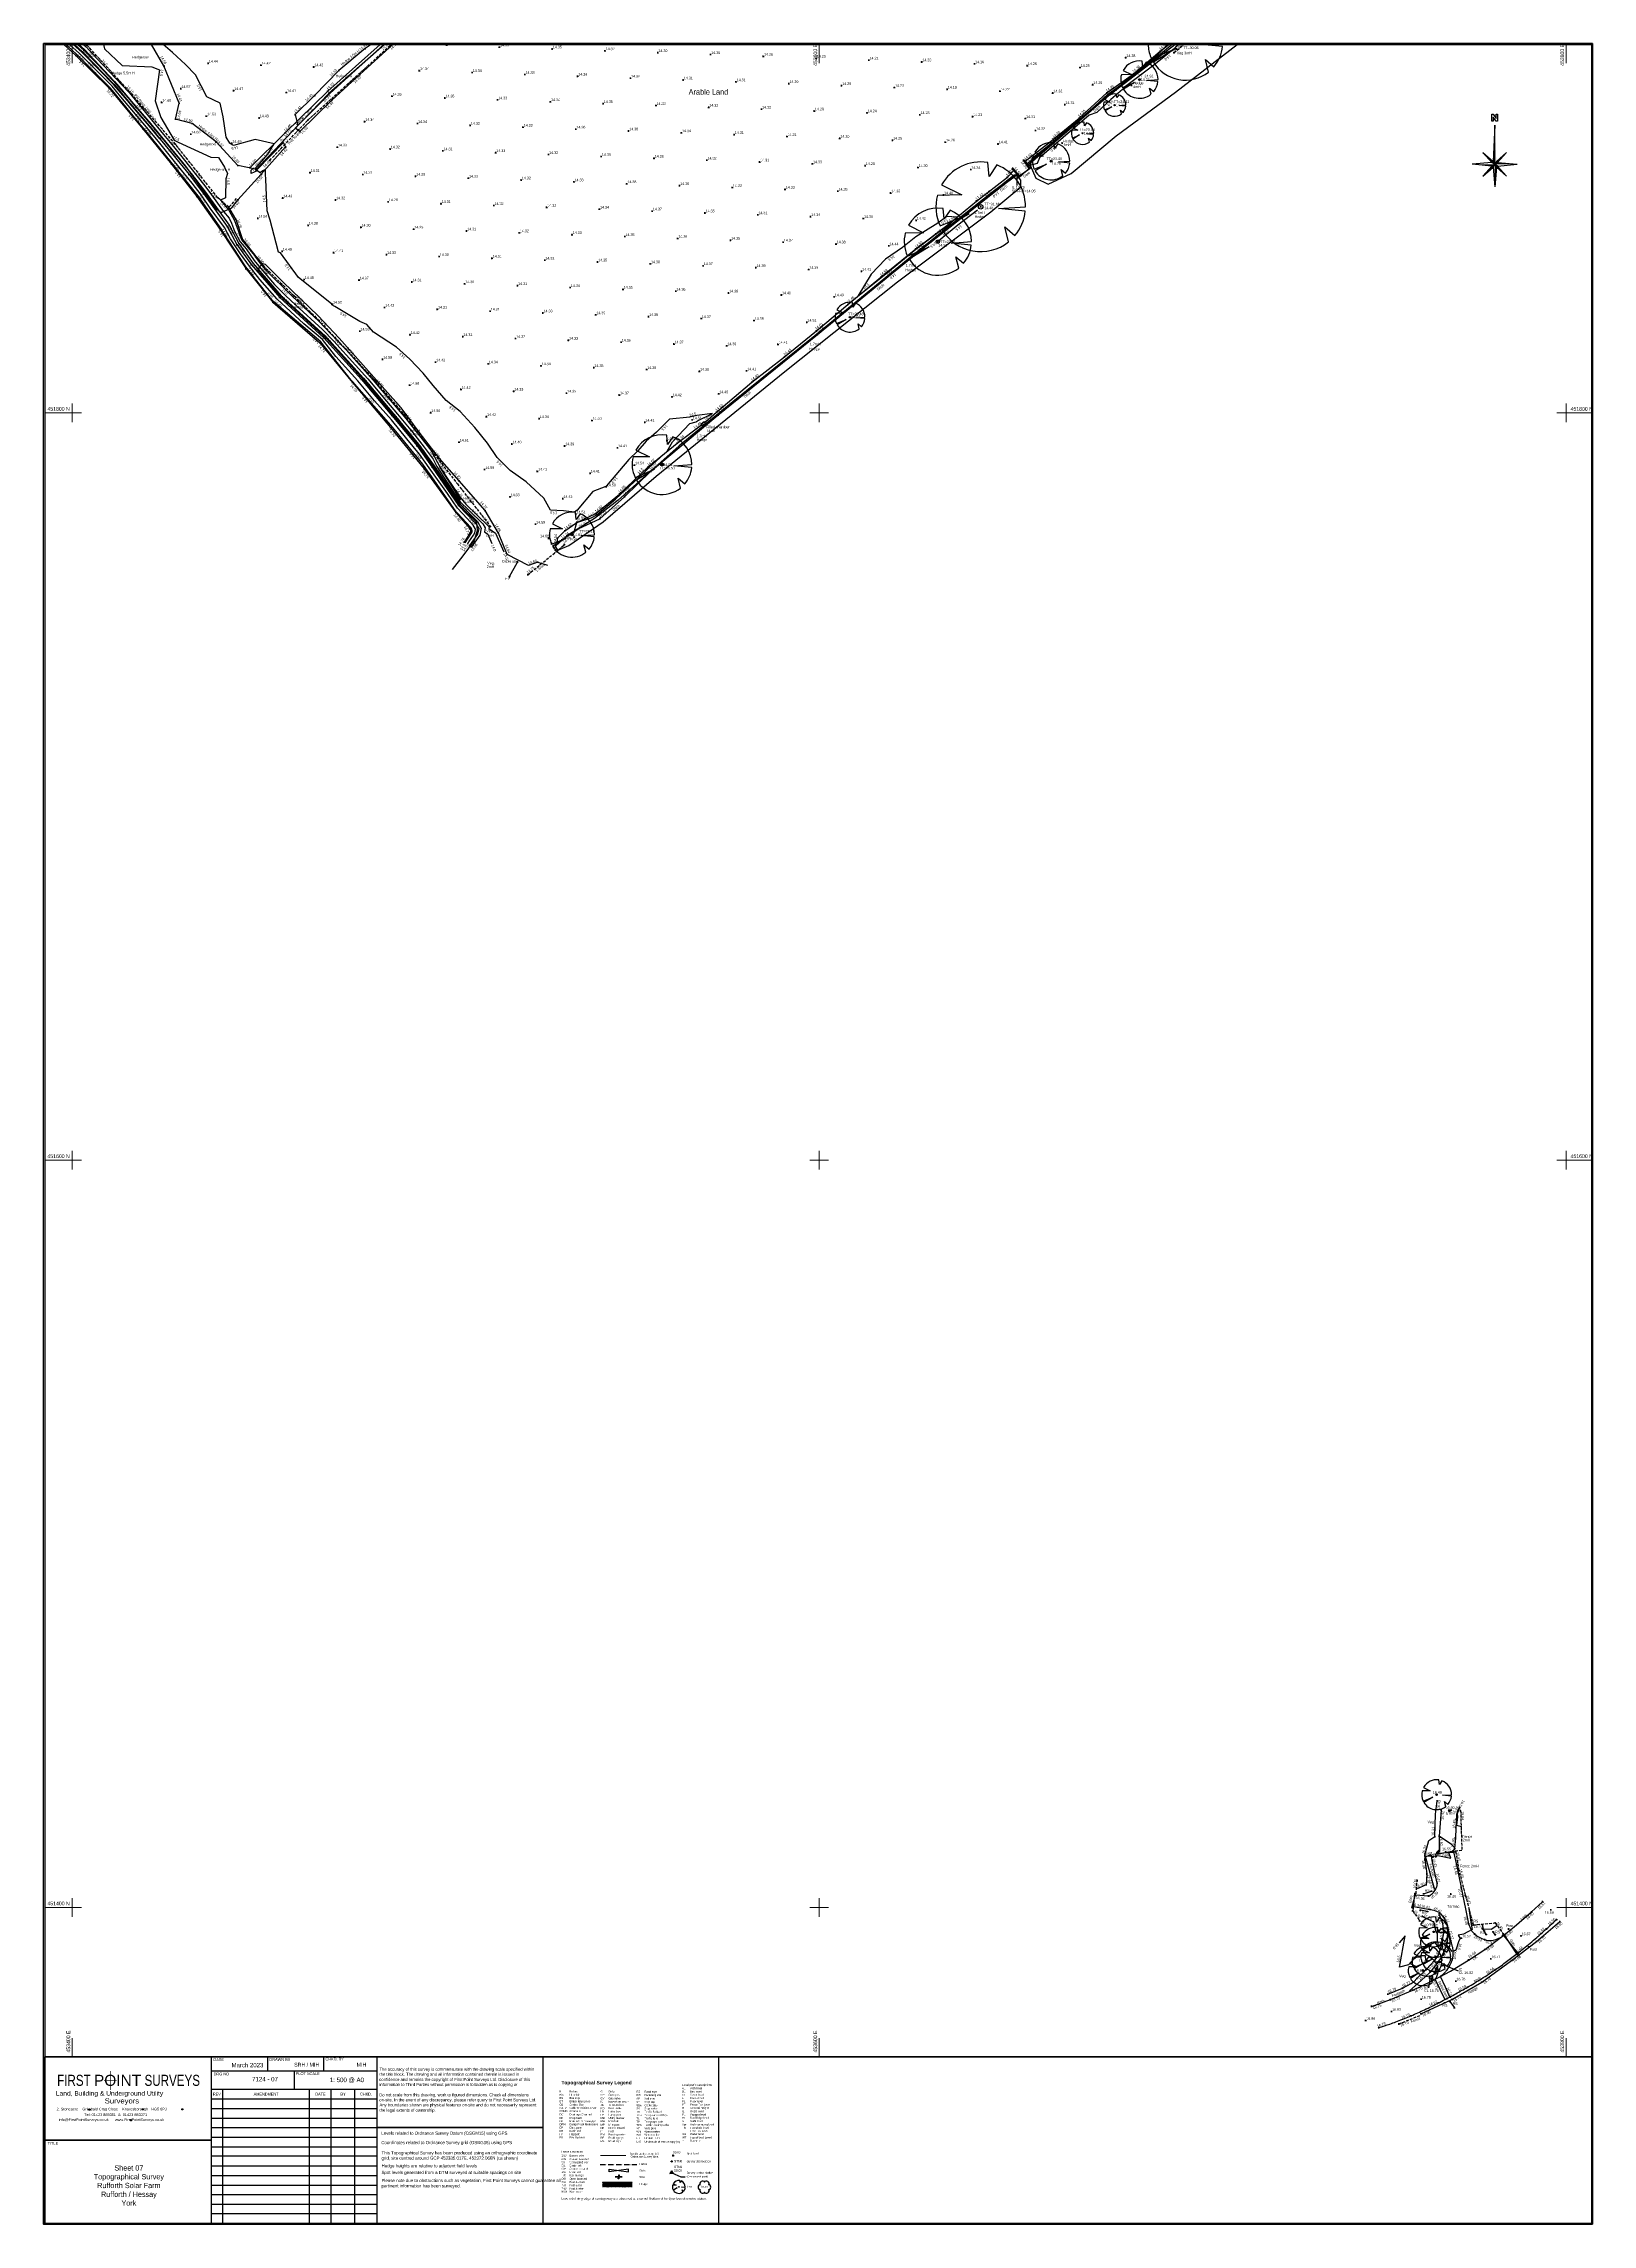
# Paper-space layout '07' of a CAD drawing. Extents: x 1 to 831, y 0 to 1167.
# The model-space entities are those that its viewports show. They can reach past a viewport. Long polylines and large blocks are cut down to what shows.
import ezdxf
from ezdxf.enums import TextEntityAlignment as Align

# ---------------------------------------------------------------- set-up
doc = ezdxf.new("R2010")
doc.units = 0
doc.header["$LTSCALE"] = 0.7
doc.header["$MEASUREMENT"] = 0
doc.header["$PDMODE"] = 2
doc.header["$PDSIZE"] = 0.2
for name, pattern in [('CENTER', [50.8, 31.75, -6.35, 6.35, -6.35]), ('Dash-Dot', [6, 4, -1, 0, -1]), ('DASHED', [5442.857143, 3628.571429, -1814.285714])]:
    doc.linetypes.add(name, pattern=pattern)
for name, color, linetype, lineweight in [('Border', 7, 'Continuous', 25), ('FFS_Tree Top Levels', 94, 'Continuous', 25), ('FPS_Bollard', 1, 'Continuous', 25), ('FPS_Bottom of Bank', 7, 'DASHED', 25), ('FPS_Contours-Minor', 184, 'Continuous', 25), ('FPS_Control', 6, 'Continuous', 5), ('FPS_Drop Kerb', 7, 'DASHED', 25), ('FPS_Edge Area', 4, 'Continuous', 25), ('FPS_Electricty Pole', 5, 'Continuous', 25), ('FPS_Fence', 42, 'Dash-Dot', 25), ('FPS_Gate', 42, 'Continuous', 25), ('FPS_Grid', 7, 'Continuous', 13), ('FPS_Hedge', 86, 'Continuous', 25), ('FPS_Hedge Top Level', 7, 'Continuous', 25), ('FPS_Inspection Cover', 3, 'Continuous', 25), ('FPS_Inspection cover text', 7, 'Continuous', 25), ('FPS_Invert Level', 7, 'Continuous', 25), ('FPS_Kerb', 9, 'Continuous', 25), ('FPS_Levels', 7, 'Continuous', 25), ('FPS_Pin Kerb', 7, 'Continuous', 25), ('FPS_Post', 42, 'Continuous', 25), ('FPS_Road Sign', 7, 'Continuous', 25), ('FPS_Scan Targets', 6, 'Continuous', 25), ('FPS_Spot Levels', 7, 'Continuous', 25), ('FPS_Telecom', 5, 'Continuous', 25), ('FPS_Telecom Text', 7, 'Continuous', 25), ('FPS_Text', 7, 'Continuous', 25), ('FPS_Tie', 9, 'Continuous', 25), ('FPS_Top of Bank', 7, 'DASHED', 25), ('FPS_Tree Canopy', 3, 'Continuous', 25), ('FPS_Tree Trunk', 32, 'Continuous', 25), ('FPS_Trees', 77, 'Continuous', 25), ('FPS_Vegetation', 3, 'Continuous', 25), ('FPS_Walls', 30, 'Continuous', 25)]:
    doc.layers.add(name, color=color, linetype=linetype, lineweight=lineweight)
doc.layers.add('Viewports', color=160, linetype='Continuous', lineweight=0, plot=False)
doc.styles.add('Default', font='ARIALN.TTF')
doc.styles.add('dia', font='compi.ttf')
doc.styles.get("Standard").update_dxf_attribs({"font": 'ARIALN.TTF'})
doc.styles.add('TITLE', font='technic_.ttf', dxfattribs={"width": 1.3})
doc.styles.add('Title - Logo', font='arial.ttf')
doc.styles.add('TITLEARIAL', font='arial.ttf')
doc.styles.add('TITLEARIALB', font='arialbd.ttf')
doc.styles.add('TITLES', font='arial.ttf', dxfattribs={"width": 0.9})
doc.dimstyles.get("Standard").update_dxf_attribs({"dimtxt": 0.18, "dimasz": 0.18, "dimexe": 0.18, "dimexo": 0.0625, "dimgap": 0.09, "dimtad": 0, "dimtih": 1, "dimtoh": 1, "dimdec": 4, "dimzin": 0, "dimdsep": 46, "dimtxsty": 'Standard', "dimcen": 0.09, "dimadec": 0, "dimazin": 0, "dimtfac": 1, "dimtdec": 4, "dimtofl": 0, "dimtmove": 0, "dimatfit": 3, "dimfxl": 1, "dimtolj": 1, "dimtzin": 0, "dimarcsym": 0})

# ---------------------------------------------------------------- blocks, each defined once
blk = doc.blocks.new('Control Station')
at = {"layer": 'FPS_Control', "linetype": 'Continuous', "lineweight": -3}
for p, q in [((0, 0.28), (-0.24, -0.14)), ((-0.24, -0.14), (0, 0)), ((0, 0), (0, 0.28)), ((0, 0.28), (0.24, -0.14)), ((0.24, -0.14), (0, 0)), ((0.24, -0.14), (-0.24, -0.14))]:
    blk.add_line(p, q, dxfattribs=at)
blk = doc.blocks.new('Tree1R')
at = {"layer": 'FPS_Trees', "color": 77, "linetype": 'Continuous', "lineweight": 25}
for points in [[(0.363, 0.931, 0), (0.187, 0.673, 0), (0.157, 0.987, 0)], [(-0.873, 0.486, 0), (-0.424, 0.264, 0), (-0.967, 0.254, 0)], [(-0.904, -0.429, 0), (-0.257, -0.156, 0), (-0.857, -0.517, 0)], [(0.995, -0.101, 0), (0.398, -0.041, 0), (1, -0.001, 0)], [(0.622, -0.785, 0), (0.536, -0.452, 0), (0.765, -0.645, 0)]]:
    blk.add_polyline3d(points, dxfattribs=at)
at = {"layer": 'FPS_Trees', "color": 42, "linetype": 'Continuous', "lineweight": 25}
blk.add_circle((0, -0.001), 0.05, dxfattribs=at)
at = {"layer": 'FPS_Trees', "color": 77, "linetype": 'Continuous', "lineweight": 25}
for start, end in [(80.968, 150.872), (0, 68.758), (165.198, 205.304), (319.896, 354.273), (211.031, 308.435)]:
    blk.add_arc((0, -0.001), 1, start, end, dxfattribs=at)
blk = doc.blocks.new('North Point 1')
at = {"color": 0, "linetype": 'ByBlock', "lineweight": -2}
for p, q in [((-0.83, 14.89), (-0.41, 14.89)), ((-0.83, 12.79), (-0.83, 14.89)), ((-0.41, 14.89), (0.43, 13.63)), ((-0.41, 14.05), (-0.41, 12.79)), ((0.43, 12.79), (-0.41, 14.05)), ((0.43, 13.63), (0.43, 14.89)), ((0.43, 14.89), (0.85, 14.89)), ((0.85, 14.89), (0.85, 12.79)), ((-0.41, 12.79), (-0.83, 12.79)), ((0, 11.67), (-0.5, 0.83)), ((0, 0), (0, 11.67)), ((0.85, 12.79), (0.43, 12.79)), ((-0.83, 0.5), (-6.67, 0)), ((-0.83, -0.5), (-6.67, 0)), ((0, 0), (-3.54, 3.54)), ((-3.54, 3.54), (-0.83, 0.5)), ((-3.54, 3.54), (-0.5, 0.83)), ((0, 0), (-3.54, 3.54)), ((0, 0), (-3.54, -3.54)), ((0, 0), (-3.54, -3.54)), ((-0.83, 0.5), (0, 0)), ((-0.83, -0.5), (0, 0)), ((-0.83, -0.5), (0, 0)), ((-0.5, 0.83), (0, 0)), ((-0.5, 0.83), (0, 0)), ((-0.5, 0.83), (0, 0)), ((-0.5, -0.83), (0, 0)), ((0, 0), (3.54, 3.54)), ((0, 0), (3.54, 3.54)), ((0.5, 0.83), (0, 0)), ((0.83, 0.5), (0, 0)), ((0.83, 0.5), (0, 0)), ((0, 0), (3.54, -3.54)), ((0, 0), (3.54, -3.54)), ((0, 0), (0, 0)), ((0, 0), (0, 0)), ((0, 0), (0, 0)), ((0, 0), (0, 0)), ((0.5, -0.83), (0, 0)), ((0, 0), (0, 0)), ((0, 0), (0, 0)), ((0, 0), (0, 0)), ((0, 0), (0, 0)), ((0.5, -0.83), (0, 0)), ((0.83, -0.5), (0, 0)), ((0, 0), (0, 0)), ((0, 0), (0, 0)), ((0, 0), (0, 0)), ((0, 0), (0, 0)), ((0, 0), (0, 0)), ((0, 0), (0, 0)), ((0, 0), (0, 0)), ((0, 0), (0, 0)), ((3.54, 3.54), (0.5, 0.83)), ((3.54, 3.54), (0.83, 0.5)), ((0.83, 0.5), (6.67, 0)), ((0.83, -0.5), (6.67, 0)), ((-3.54, -3.54), (-0.83, -0.5)), ((-3.54, -3.54), (-0.5, -0.83)), ((-0.5, -0.83), (0, -6.67)), ((0.5, -0.83), (0, -6.67)), ((3.54, -3.54), (0.5, -0.83)), ((3.54, -3.54), (0.83, -0.5))]:
    blk.add_line(p, q, dxfattribs=at)
for points in [[(0, 0), (0, 11.67), (0.5, 0.83)], [(-6.67, 0), (0, 0), (-0.83, -0.5)], [(-3.54, 3.54), (0, 0), (-0.5, 0.83)], [(-3.54, -3.54), (0, 0), (-0.83, -0.5)], [(3.54, 3.54), (0, 0), (0.83, 0.5)], [(6.67, 0), (0, 0), (0.83, 0.5)], [(3.54, -3.54), (0, 0), (0.5, -0.83)], [(0, -6.67), (0, 0), (0.5, -0.83)]]:
    blk.add_solid(points, dxfattribs=at)
blk = doc.blocks.new('LP')
at = {"color": 7, "linetype": 'Continuous', "lineweight": 25}
for radius in [0.1, 0.066, 0.033]:
    blk.add_circle((0, 0), radius, dxfattribs=at)
blk = doc.blocks.new('2pGate')
at = {"color": 0, "linetype": 'ByBlock', "lineweight": -2}
for points in [[(0, -0.15, 0), (0, 0.15, 0)], [(0, -0.15, 0), (1, 0.15, 0)], [(1, -0.15, 0), (0, 0.15, 0)], [(1, -0.15, 0), (1, 0.15, 0)]]:
    blk.add_polyline3d(points, dxfattribs=at)
blk = doc.blocks.new('RS')
at = {"color": 7, "linetype": 'Continuous', "lineweight": 25}
blk.add_circle((0, 0), 0.1, dxfattribs=at)

msp = doc.modelspace()

# ---------------------------------------------------------------- linework, layer by layer
at = {"layer": 'Border'}
for points in [[(452893.52, 452312.76), (453432.15, 452312.76), (453432.15, 451898.65), (452893.52, 451898.65)], [(453432.15, 452312.76), (453970.77, 452312.76), (453970.77, 451898.65), (453432.15, 451898.65)], [(453392.68, 451360.03), (453392.68, 451898.65), (453806.79, 451898.65), (453806.79, 451360.03)]]:
    msp.add_lwpolyline(points, close=True, dxfattribs=at)
at = {"layer": 'FPS_Bollard'}
for centre in [(453764.22, 451413.5, 16.41), (453765.04, 451413.61, 16.49)]:
    msp.add_circle(centre, 0.15, dxfattribs=at)
for p in [(453764.22, 451413.5, 16.41), (453765.04, 451413.61, 16.49)]:
    msp.add_point(p, dxfattribs=at)
at = {"layer": 'FPS_Bottom of Bank'}
for p, q in [((453497.03, 451910.71, 14.24), (453484.49, 451899.46, 14.29)), ((453484.49, 451899.46, 14.29), (453468.72, 451885.52, 14.3)), ((453468.72, 451885.52, 14.3), (453459, 451875.52, 14.22)), ((453459, 451875.52, 14.22), (453449.18, 451865.09, 14.35))]:
    msp.add_line(p, q, dxfattribs=at)
for points in [[(453655.83, 451866.3, 13.81), (453677.35, 451884.9, 13.73), (453695.33, 451898.73, 13.62), (453697.25, 451901.84, 13.69), (453698.97, 451903.32, 13.39)], [(453531.05, 451766.03, 14.24), (453535.62, 451769.08, 14.2), (453541.26, 451771.7, 14.15), (453547.83, 451777.54, 14.09), (453554.85, 451784.34, 14.01), (453572.87, 451799.41, 14.03), (453599.51, 451821.02, 14.06), (453626.4, 451843.03, 13.94), (453652.22, 451863.43, 13.86)]]:
    msp.add_polyline3d(points, dxfattribs=at)
for p in [(453484.49, 451899.46, 14.29), (453695.33, 451898.73, 13.62), (453468.72, 451885.52, 14.3), (453677.35, 451884.9, 13.73), (453459, 451875.52, 14.22), (453655.83, 451866.3, 13.81), (453449.18, 451865.09, 14.35), (453652.22, 451863.43, 13.86), (453626.4, 451843.03, 13.94), (453599.51, 451821.02, 14.06), (453572.87, 451799.41, 14.03), (453554.85, 451784.34, 14.01), (453547.83, 451777.54, 14.09), (453535.62, 451769.08, 14.2), (453541.26, 451771.7, 14.15), (453531.05, 451766.03, 14.24)]:
    msp.add_point(p, dxfattribs=at)
at = {"layer": 'FPS_Contours-Minor'}
for p, q in [((453770.88, 451424.27, 16.5), (453770.65, 451421.99, 16.5)), ((453771.11, 451426.01, 16.5), (453770.82, 451425.03, 16.5)), ((453770.82, 451425.03, 16.5), (453770.88, 451424.27, 16.5)), ((453771.48, 451426.71, 16.5), (453771.11, 451426.01, 16.5)), ((453770.65, 451421.99, 16.5), (453771.85, 451421.64, 16.5)), ((453773.93, 451399.72, 16.5), (453774.58, 451395.45, 16.5)), ((453767.08, 451394.47, 16.5), (453765.14, 451393.35, 16.5)), ((453765.14, 451393.35, 16.5), (453765.43, 451392.98, 16.5)), ((453767.88, 451394.48, 16.5), (453767.08, 451394.47, 16.5)), ((453768.16, 451394.62, 16.5), (453767.88, 451394.48, 16.5)), ((453768.43, 451393.32, 16.5), (453768.16, 451394.62, 16.5)), ((453768.22, 451391.34, 16.5), (453768.43, 451393.32, 16.5)), ((453774.77, 451394.1, 16.5), (453772.45, 451392.83, 16.5)), ((453774.58, 451395.45, 16.5), (453774.77, 451394.1, 16.5)), ((453777.87, 451394.18, 16.5), (453777.55, 451395.56, 16.5)), ((453779.89, 451394.12, 16.5), (453777.87, 451394.18, 16.5)), ((453781.41, 451395.07, 16.5), (453779.89, 451394.12, 16.5)), ((453781.28, 451395.44, 16.5), (453781.41, 451395.07, 16.5)), ((453756.91, 451392.42, 16.5), (453755.23, 451390.57, 16.5)), ((453755.35, 451383.97, 16.5), (453756.91, 451392.42, 16.5)), ((453762.02, 451389.49, 16.5), (453757.72, 451384.62, 16.5)), ((453764.91, 451390.6, 16.5), (453762.02, 451389.49, 16.5)), ((453764.93, 451390.6, 16.5), (453764.91, 451390.6, 16.5)), ((453766.23, 451388.71, 16.5), (453764.93, 451390.6, 16.5)), ((453765.43, 451392.98, 16.5), (453765.4, 451390.77, 16.5)), ((453765.4, 451390.77, 16.5), (453766.77, 451390.7, 16.5)), ((453766.22, 451388.53, 16.5), (453766.23, 451388.71, 16.5)), ((453766.39, 451388.63, 16.5), (453766.22, 451388.53, 16.5)), ((453766.8, 451389.06, 16.5), (453766.39, 451388.63, 16.5)), ((453766.77, 451390.7, 16.5), (453766.8, 451389.06, 16.5)), ((453768.06, 451389.8, 16.5), (453768.26, 451391.32, 16.5)), ((453768.68, 451389.31, 16.5), (453768.06, 451389.8, 16.5)), ((453768.26, 451391.32, 16.5), (453768.22, 451391.34, 16.5)), ((453769.49, 451388.24, 16.5), (453768.68, 451389.31, 16.5)), ((453770.48, 451388.57, 16.5), (453769.49, 451388.24, 16.5)), ((453771.23, 451391.09, 16.5), (453770.48, 451388.57, 16.5)), ((453772.45, 451392.83, 16.5), (453771.08, 451392.6, 16.5)), ((453771.08, 451392.6, 16.5), (453771.59, 451391.71, 16.5)), ((453771.59, 451391.71, 16.5), (453771.23, 451391.09, 16.5)), ((453757.72, 451384.62, 16.5), (453755.35, 451383.97, 16.5))]:
    msp.add_line(p, q, dxfattribs=at)
at = {"layer": 'FPS_Contours-Minor', "flags": 128}
for points, elevation in [([(453700.4, 451901.37), (453699.39, 451901.22), (453697.69, 451900.29), (453696.98, 451898.95), (453696.38, 451898.63), (453695.51, 451898.02), (453695.15, 451897.51), (453689.6, 451893.07), (453681.61, 451887.1), (453681.2, 451886.58), (453678.07, 451883.86), (453674.31, 451880.45), (453672.28, 451879.69), (453658.93, 451868.3), (453658.34, 451866.73), (453656.05, 451866.14), (453655.96, 451866.13), (453655.9, 451866.12), (453655.52, 451866.65), (453655.61, 451866.64), (453658.53, 451869.03), (453660.78, 451870.82), (453673.97, 451882.28), (453677.2, 451885.2), (453680.16, 451887.33), (453689.74, 451894.75), (453693.54, 451897.89), (453694.83, 451899.09), (453695.69, 451900.43), (453696.57, 451901.76)], 14), ([(453534.26, 451767.85), (453535.06, 451770.7), (453538.93, 451771.94), (453540.48, 451772.71), (453545.43, 451776.93), (453546.76, 451778.16), (453552.77, 451783.73), (453554.34, 451785.3), (453559.3, 451789.74), (453560.72, 451792.25), (453565.35, 451797.2), (453567.03, 451797.59), (453567.15, 451797.73), (453567.38, 451797.91), (453571.41, 451799.86), (453567.17, 451799.34), (453565.3, 451798.9), (453559.88, 451798.29), (453556.45, 451794.89), (453553.67, 451792.44), (453551.41, 451789.82), (453548.99, 451787.58), (453543.03, 451780.49), (453542.83, 451780.29), (453539.35, 451778.99), (453535.2, 451774), (453534.42, 451773.43), (453531.53, 451773.78), (453528.06, 451774), (453526.22, 451777.21), (453521.55, 451781.59), (453517.21, 451784.61), (453513.79, 451788.04), (453511.19, 451791.9), (453507.78, 451796.11), (453503.84, 451800.36), (453500.14, 451803.29), (453496.64, 451807.34), (453493.91, 451810.64), (453490.37, 451814.43), (453486.76, 451817.64), (453480.68, 451821.62), (453478.87, 451823.7), (453476.94, 451824.44), (453470.28, 451828.45), (453469.49, 451828.96), (453469.45, 451829.13), (453461.79, 451835.23), (453460.53, 451836.22), (453455.7, 451842.89), (453455.21, 451843.06), (453454.59, 451845.42), (453453.01, 451851.61), (453452.18, 451854.12), (453451.84, 451862.48), (453451.74, 451863.91), (453451.76, 451865.18), (453451.23, 451864.91), (453450.24, 451864.27), (453449.5, 451864.9), (453449.49, 451864.84), (453447.91, 451864.08), (453447.86, 451865.01), (453448.37, 451865.38), (453448.93, 451865.3), (453452.36, 451869.24), (453454.06, 451872.03), (453449, 451873.22), (453443.15, 451871.54), (453442.79, 451871.77), (453442.18, 451872.18), (453441.17, 451873.77), (453440.39, 451879.29), (453439.6, 451882.93), (453436.06, 451884.64), (453433.01, 451890.46), (453430.34, 451893.23), (453426.78, 451896.47), (453423.26, 451899.63), (453421.45, 451901.81)], 14.5), ([(453397.11, 451903.08), (453403.25, 451897.23), (453411.33, 451888.7), (453411.96, 451888.03), (453415.85, 451883.38), (453420.98, 451877.35), (453421.11, 451877.18), (453423.93, 451873.74), (453423.71, 451873.55), (453423.47, 451873.35), (453420.58, 451876.84), (453415.46, 451882.77), (453415.27, 451883.01), (453411.22, 451887.77), (453403.37, 451895.74), (453402.57, 451896.53), (453395.78, 451902.76)], 13.5), ([(453395.06, 451906.43), (453401.46, 451900.09), (453403.68, 451897.98), (453406.6, 451894.9), (453415.09, 451885.85), (453416, 451884.76), (453417.2, 451883.35), (453424.44, 451874.5), (453427.05, 451871.3), (453429.67, 451868.06), (453435.45, 451860.79), (453437.3, 451858.34), (453440.45, 451853.93), (453441.97, 451852.12), (453442.65, 451850.81), (453443.46, 451848.65), (453444.98, 451845.78), (453446.52, 451843.89), (453448.72, 451840.77), (453449.46, 451839.78), (453454.13, 451834.37), (453457.21, 451831.32), (453459.76, 451828.9), (453466.96, 451822.34), (453470, 451819.17), (453475.83, 451812.75), (453479.1, 451809.09), (453484.1, 451803.19), (453487.11, 451799.69), (453491.11, 451794.86), (453494.25, 451790.87), (453496.58, 451787.63), (453497.63, 451785.66), (453500.37, 451781.4), (453503.86, 451776.21), (453506.14, 451773.97), (453509.88, 451770.33), (453510.54, 451769.28), (453510.32, 451768.18), (453511.22, 451767.53), (453512.33, 451765.03)], 14), ([(453407.29, 451904.07), (453408.15, 451900.04), (453408.6, 451897.44), (453413.39, 451893.01), (453421.26, 451892.67), (453423.36, 451891.82), (453422.22, 451883.57), (453423.69, 451879.06), (453427.28, 451872.97), (453428.38, 451872.47), (453437.08, 451868.47), (453439.14, 451868.4), (453440.73, 451865.76), (453441.52, 451864.06), (453441.12, 451862.66), (453440.98, 451857.53), (453439.69, 451856.98), (453441.94, 451854.28), (453443.39, 451851.49), (453445.12, 451846.85), (453445.43, 451846.27), (453448.79, 451842.13), (453449.09, 451841.7), (453450.76, 451839.49), (453451.67, 451838.43), (453458.89, 451831.27), (453464.9, 451825.57), (453465.92, 451824.64), (453472.83, 451817.41), (453473.31, 451816.89), (453480.53, 451808.79), (453481.87, 451807.2), (453488.36, 451799.64), (453489.31, 451798.49), (453495.96, 451790.01), (453496.27, 451789.58), (453498.47, 451785.44), (453500.18, 451782.8), (453503.75, 451777.57), (453505.37, 451775.6), (453511.42, 451769.71), (453511.62, 451769.4), (453511.55, 451769.07), (453513.34, 451767.78), (453515.55, 451762.79)], 14.5), ([(453505.2, 451765.24), (453506, 451766.51), (453506.35, 451767.03), (453507.02, 451768.2), (453507.07, 451768.46), (453506.86, 451769.04), (453506.71, 451769.33), (453503.19, 451773.1), (453502.77, 451773.56), (453496.24, 451782.87), (453494.65, 451785.14), (453493.81, 451786.31), (453486.63, 451795.14), (453485.3, 451796.77), (453475.55, 451807.75), (453475.17, 451808.2), (453474.67, 451808.76), (453466.52, 451819.07), (453455.25, 451828.55), (453453.91, 451829.79), (453453.05, 451830.76), (453446.76, 451838.74), (453446.11, 451839.63), (453440.38, 451848.41), (453439.93, 451849.22), (453438.89, 451850.66), (453433.71, 451858.1), (453432.99, 451859.04), (453427.19, 451866.22), (453426.48, 451867.08), (453420.07, 451875.06), (453419.15, 451876.16), (453418.3, 451877.15), (453410.77, 451886.28), (453410.06, 451887.12), (453408.66, 451888.54), (453401.31, 451895.87), (453399.75, 451897.3), (453393.46, 451903.12)], 14.5), ([(453505.82, 451764.86), (453506.19, 451765.46), (453507.43, 451767.28), (453507.77, 451767.87), (453507.94, 451768.76), (453507.83, 451769.06), (453507.37, 451769.96), (453505.68, 451771.77), (453503.14, 451774.54), (453500.43, 451778.4), (453495.54, 451785.33), (453492.98, 451788.93), (453489.6, 451793.09), (453485.44, 451798.15), (453480.93, 451803.24), (453476.43, 451808.61), (453470.57, 451815.12), (453466.98, 451819.66), (453462.03, 451823.83), (453454.84, 451830.45), (453450.23, 451835.68), (453447.42, 451839.24), (453445.02, 451842.57), (453442.39, 451846.59), (453440.77, 451849.59), (453436.94, 451854.84), (453434.46, 451858.41), (453432.1, 451861.49), (453429.27, 451864.98), (453426.25, 451868.67), (453423.07, 451872.63), (453419.86, 451876.5), (453416.88, 451879.96), (453413.02, 451884.64), (453410.64, 451887.45), (453406.01, 451892.14), (453401.94, 451896.2), (453397.76, 451900.03), (453394.11, 451903.4)], 14), ([(453625.87, 451842.41), (453612.66, 451831.78), (453624.21, 451841.4), (453625.46, 451842.4), (453626.34, 451843.12), (453627.23, 451843.79), (453648.54, 451860.74), (453649.65, 451861.73), (453651.65, 451863.32), (453652.17, 451863.76), (453652.72, 451863.82), (453652.46, 451863.32), (453650.17, 451861.55), (453628.31, 451844.42), (453626.96, 451843.33)], 14), ([(453642.37, 451854.23), (453637.12, 451850.23), (453631.55, 451845.75)], 14.5)]:
    msp.add_lwpolyline(points, dxfattribs=dict(at, elevation=elevation))
for points, elevation in [([(453625.86, 451847.16), (453622.28, 451844.3), (453617.72, 451841.18), (453613.93, 451837.11), (453610.33, 451831.25), (453617.8, 451837.22), (453625.87, 451843.81), (453633.99, 451850), (453635.49, 451851.19), (453636.88, 451852.43), (453634.17, 451852.56), (453631.73, 451850.81)], 14.5), ([(453768.76, 451425.68), (453768.93, 451425.71), (453768.88, 451425.89), (453769.38, 451426.13), (453768.37, 451426.05), (453768.45, 451425.88)], 16.5), ([(453769.15, 451416.94), (453766.02, 451418.95), (453765.97, 451418.8), (453765.96, 451415.38), (453765.82, 451415.25), (453765.29, 451414.69), (453765.14, 451414.31), (453765.01, 451414.23), (453765.18, 451413.84), (453765.14, 451413.77), (453765.64, 451413.89), (453769.13, 451413.21), (453768.46, 451414.88), (453769.37, 451414.93), (453770.06, 451415.58), (453770.11, 451415.71), (453770.14, 451415.73), (453770.13, 451415.98)], 16.5), ([(453760.77, 451396.35), (453760.71, 451396.28), (453760.67, 451396.27), (453760.72, 451396.5), (453760.77, 451396.49), (453760.83, 451396.45), (453760.82, 451396.4), (453760.81, 451396.37)], 16)]:
    msp.add_lwpolyline(points, close=True, dxfattribs=dict(at, elevation=elevation))
at = {"layer": 'FPS_Drop Kerb'}
msp.add_polyline3d([(453766.16, 451381.46, 16.66), (453768.98, 451382.98, 16.63), (453773.84, 451385.92, 16.64), (453778.2, 451388.76, 16.66), (453782.95, 451392.35, 16.62)], dxfattribs=at)
for p in [(453778.2, 451388.76, 16.66), (453773.84, 451385.92, 16.64)]:
    msp.add_point(p, dxfattribs=at)
at = {"layer": 'FPS_Edge Area'}
for p, q in [((453764.86, 451380.71, 16.71), (453766.14, 451378.12, 16.77)), ((453766.14, 451378.12, 16.77), (453767.48, 451375.33, 16.68)), ((453767.66, 451378.62, 16.81), (453766.29, 451381.48, 16.72)), ((453768.86, 451376.02, 16.71), (453767.66, 451378.62, 16.81))]:
    msp.add_line(p, q, dxfattribs=at)
at = {"layer": 'FPS_Edge Area', "elevation": 16.41, "flags": 128}
for points in [[(453769.81, 451414.87), (453770.11, 451415.74)], [(453769.81, 451414.87), (453770.62, 451411.42)]]:
    msp.add_lwpolyline(points, dxfattribs=at)
at = {"layer": 'FPS_Edge Area'}
msp.add_polyline3d([(453568.34, 451797.02, 14.44), (453568.93, 451796.26, 14.47), (453569.74, 451796.82, 14.37), (453569.18, 451797.6, 14.49)], close=True, dxfattribs=at)
for points in [[(453766.49, 451426.05, 16.42), (453765.96, 451419.08, 16.5), (453766.09, 451414.96, 16.52), (453765.48, 451414.4, 16.52)], [(453764.74, 451405.02, 16.51), (453762.44, 451413.39, 16.36)], [(453752.24, 451376.8, 16.79), (453756.12, 451378.37, 16.77), (453758.48, 451379.61, 16.74), (453759.29, 451380.19, 16.81), (453759.99, 451380.98, 16.73), (453762.45, 451383.35, 16.8), (453764.82, 451385.9, 16.99), (453765.69, 451387.09, 16.58), (453766.37, 451388.95, 16.48), (453766.88, 451391.21, 16.51), (453767.21, 451393.21, 16.6), (453766.95, 451395.75, 16.4), (453765.88, 451398.39, 16.46)], [(453768.1, 451391.35, 16.53), (453767.66, 451389.27, 16.55), (453766.51, 451386.63, 16.65), (453764.84, 451384.27, 16.73), (453763.44, 451382.63, 16.8), (453761.13, 451380.41, 16.79), (453758.06, 451377.68, 16.79)]]:
    msp.add_polyline3d(points, dxfattribs=at)
for p in [(453766.49, 451426.05, 16.42), (453765.96, 451419.08, 16.5), (453764.74, 451405.02, 16.51), (453766.95, 451395.75, 16.4), (453766.88, 451391.21, 16.51), (453767.66, 451389.27, 16.55), (453762.45, 451383.35, 16.8), (453764.82, 451385.9, 16.99), (453766.51, 451386.63, 16.65), (453752.24, 451376.8, 16.79), (453756.12, 451378.37, 16.77), (453759.99, 451380.98, 16.73), (453768.86, 451376.02, 16.71)]:
    msp.add_point(p, dxfattribs=at)
at = {"layer": 'FPS_Electricty Pole'}
msp.add_point((453517.04, 451756.19, 14.79), dxfattribs=at)
at = {"layer": 'FPS_Fence'}
for p, q in [((453485.84, 451899, 14.46), (453499.44, 451910.6, 14.46)), ((453463.07, 451878.38, 14.41), (453485.84, 451899, 14.46)), ((453452.87, 451867.6, 14.45), (453463.07, 451878.38, 14.41)), ((453758.98, 451399.8, 16.32), (453758.9, 451399.07, 16.38)), ((453758.9, 451399.07, 16.38), (453760.75, 451396.45, 15.99))]:
    msp.add_line(p, q, dxfattribs=at)
for points in [[(453443.88, 451857.35, 14.59), (453441.92, 451855.03, 14.67), (453438.9, 451857.66, 14.44), (453427.6, 451871.95, 14.48), (453416.05, 451885.19, 14.15), (453403.93, 451898.41, 14.28), (453394.86, 451907.55, 14.35), (453382.72, 451921.8, 14.2), (453375.27, 451934.05, 14.32), (453352.64, 451961.03, 14.66)], [(453694.99, 451896.43, 14.33), (453697.48, 451898.53, 14.39), (453700.77, 451900.82, 14.2)], [(453451.07, 451839.42, 14.62), (453459.45, 451831.25, 14.67), (453465.75, 451825.02, 14.58), (453473.08, 451817.26, 14.54), (453481.05, 451808.68, 14.68), (453488.75, 451799.62, 14.66), (453496.23, 451789.88, 14.58), (453503.09, 451781.02, 14.77), (453512.07, 451769.44, 14.71)], [(453521.95, 451756.7, 14.75), (453530.27, 451763.46, 14.66), (453531.73, 451764.76, 14.46)], [(453771.71, 451425.9, 16.64), (453772.05, 451415.28, 16.3), (453770.1, 451415.03, 16.42)], [(453765.49, 451414.34, 16.53), (453764.01, 451414, 16.44)], [(453770.39, 451414.88, 16.45), (453771.17, 451410.33, 16.49), (453772.98, 451403.21, 16.47), (453775.12, 451395.32, 16.53), (453780.95, 451395.88, 16.45), (453783.09, 451392.99, 16.76)], [(453759.79, 451403.68, 16.33), (453760.1, 451407.24, 16.08)], [(453787.09, 451387.4, 16.81), (453787.42, 451386.85, 16.64)], [(453755.2, 451368.82, 16.7), (453761.08, 451371.19, 16.73)]]:
    msp.add_polyline3d(points, dxfattribs=at)
for p in [(453700.77, 451900.82, 14.2), (453403.93, 451898.41, 14.28), (453485.84, 451899, 14.46), (453694.99, 451896.43, 14.33), (453416.05, 451885.19, 14.15), (453463.07, 451878.38, 14.41), (453427.6, 451871.95, 14.48), (453452.87, 451867.6, 14.45), (453438.9, 451857.66, 14.44), (453441.92, 451855.03, 14.67), (453451.07, 451839.42, 14.62), (453459.45, 451831.25, 14.67), (453465.75, 451825.02, 14.58), (453473.08, 451817.26, 14.54), (453481.05, 451808.68, 14.68), (453488.75, 451799.62, 14.66), (453496.23, 451789.88, 14.58), (453531.73, 451764.76, 14.46), (453521.95, 451756.7, 14.75), (453771.71, 451425.9, 16.64), (453770.39, 451414.88, 16.45), (453760.1, 451407.24, 16.08), (453771.17, 451410.33, 16.49), (453758.9, 451399.07, 16.38), (453772.98, 451403.21, 16.47), (453760.75, 451396.45, 15.99), (453775.12, 451395.32, 16.53), (453780.95, 451395.88, 16.45), (453755.2, 451368.82, 16.7)]:
    msp.add_point(p, dxfattribs=at)
at = {"layer": 'FPS_Grid'}
for p, q in [((453400, 451898.65), (453400, 451903.65)), ((453600, 451898.65), (453600, 451903.65)), ((453800, 451898.65), (453800, 451903.65)), ((453400, 451893.65), (453400, 451898.65)), ((453600, 451893.65), (453600, 451898.65)), ((453800, 451893.65), (453800, 451898.65)), ((453400, 451797.5), (453400, 451802.5)), ((453600, 451797.5), (453600, 451802.5)), ((453800, 451797.5), (453800, 451802.5)), ((453392.68, 451800), (453397.68, 451800)), ((453397.5, 451800), (453402.5, 451800)), ((453597.5, 451800), (453602.5, 451800)), ((453797.5, 451800), (453802.5, 451800)), ((453801.79, 451800), (453806.79, 451800)), ((453392.68, 451600), (453397.68, 451600)), ((453397.5, 451600), (453402.5, 451600)), ((453400, 451597.5), (453400, 451602.5)), ((453597.5, 451600), (453602.5, 451600)), ((453600, 451597.5), (453600, 451602.5)), ((453797.5, 451600), (453802.5, 451600)), ((453800, 451597.5), (453800, 451602.5)), ((453801.79, 451600), (453806.79, 451600)), ((453392.68, 451400), (453397.68, 451400)), ((453397.5, 451400), (453402.5, 451400)), ((453400, 451397.5), (453400, 451402.5)), ((453597.5, 451400), (453602.5, 451400)), ((453600, 451397.5), (453600, 451402.5)), ((453797.5, 451400), (453802.5, 451400)), ((453800, 451397.5), (453800, 451402.5)), ((453801.79, 451400), (453806.79, 451400)), ((453400, 451360.03), (453400, 451365.03)), ((453600, 451360.03), (453600, 451365.03)), ((453800, 451360.03), (453800, 451365.03))]:
    msp.add_line(p, q, dxfattribs=at)
at = {"layer": 'FPS_Hedge'}
for p, q in [((453420.91, 451899.15, 14.53), (453414.75, 451905.54, 14.55)), ((453489.7, 451903.82, 14.22), (453483.93, 451899.15, 14.3)), ((453424.54, 451892.9, 14.56), (453420.91, 451899.15, 14.53)), ((453469.02, 451885.57, 14.32), (453483.93, 451899.15, 14.3)), ((453478.42, 451897.5, 14.43), (453471.34, 451891.67, 14.43)), ((453482.34, 451900.34, 14.48), (453478.42, 451897.5, 14.43)), ((453483.93, 451899.15, 14.3), (453482.34, 451900.34, 14.48)), ((453428.62, 451882.91, 14.61), (453424.54, 451892.9, 14.56)), ((453471.34, 451891.67, 14.43), (453464.88, 451884.92, 14.4)), ((453464.88, 451884.92, 14.4), (453459.66, 451879.84, 14.41)), ((453459.7, 451876.25, 14.4), (453469.02, 451885.57, 14.32)), ((453427.65, 451878.61, 14.64), (453428.62, 451882.91, 14.61)), ((453432.13, 451877.45, 14.59), (453427.65, 451878.61, 14.64)), ((453459.66, 451879.84, 14.41), (453460.34, 451876.9, 14.41)), ((453438.49, 451872.52, 14.57), (453432.13, 451877.45, 14.59)), ((453444.33, 451866.21, 14.65), (453438.49, 451872.52, 14.57)), ((453456.52, 451872.42, 14.42), (453449.46, 451865.16, 14.46)), ((453457.12, 451871.19, 14.42), (453456.52, 451872.42, 14.42)), ((453460.93, 451875.34, 14.46), (453459.7, 451876.25, 14.4)), ((453449.46, 451865.16, 14.46), (453444.33, 451866.21, 14.65))]:
    msp.add_line(p, q, dxfattribs=at)
at = {"layer": 'FPS_Hedge', "flags": 128}
msp.add_lwpolyline([(453696.3, 451901.68), (453690.41, 451895.69), (453672.57, 451880.86), (453660.6, 451870.9), (453656.98, 451868.06), (453656.43, 451866.34), (453657.98, 451862.88), (453661.3, 451861.24), (453667.46, 451864.11), (453679.49, 451874.2), (453695.34, 451885.89), (453716.74, 451902.36)], dxfattribs=at)
for points, elevation in [([(453356.23, 451955.19), (453365.56, 451942.69), (453372.44, 451934.63), (453375.26, 451931.12), (453380.92, 451921.69), (453385.93, 451915.07), (453393.25, 451906.6), (453397.35, 451902.63), (453403.62, 451896.75), (453411.95, 451887.84), (453421.37, 451876.94), (453430.27, 451866.01), (453438.36, 451854.82), (453439.87, 451853.67), (453442.71, 451854.91), (453444.34, 451857.02)], 14.68), ([(453529.98, 451763.24), (453532.93, 451764.49), (453542.13, 451770.88), (453556.34, 451783.04), (453590.75, 451811.1), (453620.97, 451835.11), (453645.95, 451853.81), (453653.97, 451860.52), (453654, 451862.32), (453652.84, 451863.7), (453652.34, 451863.68), (453646.55, 451859.23), (453626.33, 451843.22), (453598.84, 451820.6), (453576.83, 451802.96), (453562.46, 451791.16), (453546.19, 451776.64), (453539.85, 451771.76), (453532.45, 451767.15)], 14.51)]:
    msp.add_lwpolyline(points, dxfattribs=dict(at, elevation=elevation))
at = {"layer": 'FPS_Hedge'}
for points in [[(453611.32, 452007.4, 13.79), (453610.13, 452006.52, 14.36), (453601.28, 451999.46, 14.38), (453592.14, 451991.24, 14.33), (453583.43, 451983.57, 14.45), (453573.29, 451974.68, 14.37), (453564.28, 451966.77, 14.35), (453552.65, 451957.18, 14.36), (453543.66, 451949.16, 14.36), (453534.98, 451941.59, 14.39), (453525.08, 451932.82, 14.39), (453515.09, 451924.03, 14.42), (453506.12, 451916.38, 14.43), (453496.85, 451908.2, 14.48), (453486.76, 451899.49, 14.43), (453476.95, 451890.55, 14.43), (453469.5, 451883.67, 14.44), (453460.93, 451875.34, 14.46)], [(453457.12, 451871.19, 14.42), (453450.59, 451863.87, 14.52), (453444.34, 451857.02, 14.62)], [(453529.98, 451763.24, 14.51), (453529.35, 451764.36, 14.62), (453532.45, 451767.15, 14.14)], [(453761.1, 451371.52, 16.8), (453769.39, 451375.34, 16.74), (453777.37, 451380.02, 16.74), (453785.38, 451385.8, 16.8), (453792.04, 451390.9, 16.7), (453798.29, 451396.2, 16.6)]]:
    msp.add_polyline3d(points, dxfattribs=at)
for p in [(453420.91, 451899.15, 14.53), (453478.42, 451897.5, 14.43), (453482.34, 451900.34, 14.48), (453486.76, 451899.49, 14.43), (453424.54, 451892.9, 14.56), (453471.34, 451891.67, 14.43), (453476.95, 451890.55, 14.43), (453464.88, 451884.92, 14.4), (453469.5, 451883.67, 14.44), (453427.65, 451878.61, 14.64), (453428.62, 451882.91, 14.61), (453459.66, 451879.84, 14.41), (453432.13, 451877.45, 14.59), (453438.49, 451872.52, 14.57), (453460.93, 451875.34, 14.46), (453444.33, 451866.21, 14.65), (453457.12, 451871.19, 14.42), (453450.59, 451863.87, 14.52), (453444.34, 451857.02, 14.62), (453529.35, 451764.36, 14.62), (453529.98, 451763.24, 14.51), (453798.29, 451396.2, 16.6), (453792.04, 451390.9, 16.7), (453785.38, 451385.8, 16.8), (453777.37, 451380.02, 16.74), (453761.1, 451371.52, 16.8), (453769.39, 451375.34, 16.74)]:
    msp.add_point(p, dxfattribs=at)
at = {"layer": 'FPS_Inspection Cover'}
msp.add_polyline3d([(453766.96, 451385.01, 16.82), (453767.26, 451384.62, 16.81), (453766.85, 451384.32, 16.8), (453766.56, 451384.71, 16.81)], close=True, dxfattribs=at)
at = {"layer": 'FPS_Invert Level'}
msp.add_point((453652.9, 451863.91, 13.79), dxfattribs=at)
at = {"layer": 'FPS_Kerb'}
for p, q in [((453764.08, 451412.6, 16.43), (453763.91, 451413.78, 16.41)), ((453770.62, 451411.42, 16.45), (453771.85, 451405.35, 16.47)), ((453771.85, 451405.35, 16.47), (453773.87, 451395.61, 16.46)), ((453759.09, 451400.25, 16.34), (453763.59, 451399.44, 16.41)), ((453790.73, 451398.79, 16.6), (453793.67, 451401.54, 16.51)), ((453782.95, 451392.35, 16.62), (453786.07, 451394.78, 16.62)), ((453786.07, 451394.78, 16.62), (453790.73, 451398.79, 16.6))]:
    msp.add_line(p, q, dxfattribs=at)
at = {"layer": 'FPS_Kerb', "flags": 128}
for points, elevation in [([(453765.46, 451406.47), (453764.08, 451412.6)], 16.41), ([(453763.1, 451403.05), (453759.6, 451403.27)], 16.36), ([(453747.86, 451373.53), (453752.9, 451375.33), (453758.91, 451377.88), (453763.92, 451380.26), (453766.16, 451381.46)], 16.75)]:
    msp.add_lwpolyline(points, dxfattribs=dict(at, elevation=elevation))
at = {"layer": 'FPS_Kerb'}
msp.add_lwpolyline([(453763.1, 451403.05, 0.093935), (453763.95, 451403.53, 0.071104), (453764.82, 451404.49, 0.069513), (453765.35, 451405.58, 0.093878), (453765.46, 451406.47, 0), (453765.46, 451406.47)], format="xyb", dxfattribs=at)
at = {"layer": 'FPS_Kerb', "flags": 128}
for points in [[(453763.59, 451399.44, -0.078611), (453765.47, 451398.93, -0.119113), (453766.49, 451398.14, -0.033363), (453767.67, 451396.44, -0.074329), (453768.03, 451395.58, -0.009336), (453768.53, 451393.39, 0.009117), (453769.05, 451391.14, 0.0033), (453769.29, 451390.19, -0.003735), (453769.51, 451389.34, -0.064137), (453769.67, 451387.93, -0.049258), (453769.46, 451386.1, -0.065699), (453769.09, 451385.06, -0.032333), (453767.94, 451383.13, -0.053637), (453767.29, 451382.38, -0.03624), (453766.16, 451381.46)], [(453749.82, 451367.84, 0.006645), (453752.77, 451368.8, 0.011994), (453754.39, 451369.39, 0.000632), (453758.03, 451370.84, 0.00577), (453758.43, 451371, 0.008873), (453762.06, 451372.62, 0.008381), (453765.84, 451374.46, 0.001933), (453767.62, 451375.37, 0.00275), (453768.86, 451376.02, 0.00538), (453770.44, 451376.89, 0.002706), (453773.55, 451378.65, 0.010037), (453777.33, 451380.93, 0.010038), (453781.02, 451383.35, 0.008369), (453784.04, 451385.5, 0.00886), (453786.83, 451387.64, 0.004104), (453790.33, 451390.46, 0.007866), (453792.12, 451391.97, 0.001141), (453792.36, 451392.19, 0.00012), (453794.66, 451394.22, 0.003667), (453795.64, 451395.1, 0.001986), (453797.43, 451396.74)], [(453773.87, 451395.61, 0.067385), (453774.56, 451393.98, 0.081852), (453775.5, 451392.87, 0.051545), (453776.67, 451392.06, 0.042455), (453778.24, 451391.37, 0.135483), (453780.45, 451391.23, 0.108651), (453782.95, 451392.35)]]:
    msp.add_lwpolyline(points, format="xyb", dxfattribs=at)
at = {"layer": 'FPS_Kerb'}
msp.add_polyline3d([(453771.46, 451426.79, 16.49), (453770.95, 451426.04, 16.47), (453770.66, 451424.88, 16.48), (453770.58, 451423.67, 16.45), (453770.45, 451421.24, 16.47), (453770.31, 451418.62, 16.46), (453770.11, 451415.74, 16.5)], dxfattribs=at)
for p in [(453770.58, 451423.67, 16.45), (453771.46, 451426.79, 16.49), (453770.31, 451418.62, 16.46), (453764.08, 451412.6, 16.43), (453770.11, 451415.74, 16.5), (453770.62, 451411.42, 16.45), (453765.46, 451406.47, 16.41), (453771.85, 451405.35, 16.47), (453759.09, 451400.25, 16.34), (453759.6, 451403.27, 16.36), (453763.1, 451403.05, 16.39), (453763.59, 451399.44, 16.41), (453793.67, 451401.54, 16.51), (453766.49, 451398.14, 16.41), (453768.03, 451395.58, 16.44), (453773.87, 451395.61, 16.46), (453790.73, 451398.79, 16.6), (453794.66, 451394.22, 16.62), (453797.43, 451396.74, 16.56), (453769.05, 451391.14, 16.37), (453775.5, 451392.87, 16.54), (453778.24, 451391.37, 16.57), (453782.95, 451392.35, 16.62), (453786.83, 451387.64, 16.64), (453769.46, 451386.1, 16.58), (453781.02, 451383.35, 16.56), (453758.91, 451377.88, 16.7), (453763.92, 451380.26, 16.69), (453773.55, 451378.65, 16.59), (453747.86, 451373.53, 16.75), (453752.9, 451375.33, 16.73), (453758.43, 451371, 16.73), (453765.84, 451374.46, 16.62), (453749.82, 451367.84, 16.79)]:
    msp.add_point(p, dxfattribs=at)
at = {"layer": 'FPS_Pin Kerb'}
msp.add_polyline3d([(453768.24, 451393.99, 16.54), (453768.1, 451391.37, 16.52)], dxfattribs=at)
at = {"layer": 'FPS_Post'}
for centre, radius in [((453534.37, 451766.75, 14.64), 0.15), ((453784.58, 451394.23, 16.63), 0.1), ((453790, 451389.44, 16.72), 0.1)]:
    msp.add_circle(centre, radius, dxfattribs=at)
for p in [(453534.37, 451766.75, 14.64), (453784.58, 451394.23, 16.63), (453790, 451389.44, 16.72)]:
    msp.add_point(p, dxfattribs=at)
at = {"layer": 'FPS_Road Sign'}
for p, q in [((453762.86, 451398.92, 16.43), (453760.95, 451399.24, 16.38)), ((453761.82, 451403.62, 16.48), (453763.9, 451404.36, 16.52)), ((453764.72, 451382.45, 16.78), (453765.4, 451383.94, 16.79)), ((453768.82, 451374.85, 16.79), (453770.05, 451373.11, 16.79))]:
    msp.add_line(p, q, dxfattribs=at)
for points in [[(453778.54, 451392.78, 16.77), (453778.05, 451393.76, 16.54), (453777.55, 451394.34, 16.58)], [(453780.97, 451392.71, 16.68), (453780.43, 451393.48, 16.7)]]:
    msp.add_polyline3d(points, dxfattribs=at)
for p in [(453760.95, 451399.24, 16.38), (453761.82, 451403.62, 16.48), (453762.86, 451398.92, 16.43), (453763.9, 451404.36, 16.52), (453767.09, 451394.25, 16.47), (453774.93, 451395.75, 16.45), (453777.55, 451394.34, 16.58), (453778.05, 451393.76, 16.54), (453780.43, 451393.48, 16.7), (453778.54, 451392.78, 16.77), (453780.97, 451392.71, 16.68), (453764.72, 451382.45, 16.78), (453765.4, 451383.94, 16.79), (453767.43, 451374.47, 16.78), (453768.82, 451374.85, 16.79), (453770.05, 451373.11, 16.79)]:
    msp.add_point(p, dxfattribs=at)
at = {"layer": 'FPS_Scan Targets', "elevation": 14.79, "flags": 128}
msp.add_lwpolyline([(453517.04, 451756.19), (453519.16, 451760.1)], dxfattribs=at)
at = {"layer": 'FPS_Scan Targets'}
msp.add_point((453519.16, 451760.1, 14.66), dxfattribs=at)
at = {"layer": 'FPS_Spot Levels'}
for p in [(453410.56, 451900.97, 14.62), (453429.55, 451900.9, 14.43), (453620.6, 451901.25, 14.2), (453443.69, 451900.4, 14.39), (453457.82, 451899.91, 14.45), (453471.95, 451899.41, 14.43), (453500.22, 451898.41, 14.34), (453514.35, 451897.92, 14.35), (453528.49, 451897.42, 14.35), (453542.62, 451896.92, 14.32), (453556.75, 451896.42, 14.3), (453570.89, 451895.92, 14.3), (453585.02, 451895.43, 14.26), (453634.74, 451900.75, 14.18), (453648.87, 451900.25, 14.17), (453663, 451899.76, 14.21), (453677.14, 451899.26, 14.21), (453682.05, 451895.1, 14.28), (453436.37, 451893.59, 14.44), (453450.5, 451893.09, 14.42), (453464.64, 451892.59, 14.42), (453492.9, 451891.6, 14.34), (453507.04, 451891.1, 14.34), (453521.17, 451890.6, 14.33), (453535.3, 451890.1, 14.36), (453549.44, 451889.6, 14.32), (453599.15, 451894.93, 14.23), (453613.29, 451894.43, 14.21), (453627.42, 451893.93, 14.2), (453641.55, 451893.44, 14.16), (453655.69, 451892.94, 14.25), (453669.82, 451892.44, 14.25), (453429.06, 451886.77, 14.57), (453443.19, 451886.27, 14.47), (453457.32, 451885.77, 14.41), (453485.59, 451884.78, 14.35), (453499.72, 451884.28, 14.35), (453513.86, 451883.78, 14.33), (453563.57, 451889.11, 14.31), (453577.7, 451888.61, 14.31), (453591.84, 451888.11, 14.29), (453605.97, 451887.61, 14.25), (453620.1, 451887.12, 14.23), (453634.24, 451886.62, 14.19), (453648.37, 451886.12, 14.22), (453662.51, 451885.62, 14.32), (453673.2, 451887.85, 14.25), (453423.91, 451883.13, 14.6), (453435.87, 451879.45, 14.53), (453450.01, 451878.96, 14.43), (453478.27, 451877.96, 14.34), (453492.41, 451877.46, 14.34), (453527.99, 451883.28, 14.34), (453542.12, 451882.79, 14.35), (453556.26, 451882.29, 14.33), (453570.39, 451881.79, 14.32), (453584.52, 451881.29, 14.32), (453598.66, 451880.8, 14.28), (453612.79, 451880.3, 14.24), (453626.92, 451879.8, 14.23), (453641.06, 451879.3, 14.23), (453655.19, 451878.8, 14.31), (453665.74, 451882.51, 14.31), (453431.71, 451874.62, 14.6), (453442.69, 451872.14, 14.49), (453506.54, 451876.96, 14.32), (453520.67, 451876.47, 14.33), (453534.81, 451875.97, 14.36), (453548.94, 451875.47, 14.36), (453563.07, 451874.97, 14.34), (453577.21, 451874.48, 14.31), (453591.34, 451873.98, 14.31), (453605.47, 451873.48, 14.3), (453619.61, 451872.98, 14.25), (453633.74, 451872.48, 14.26), (453647.87, 451871.99, 14.41), (453657.88, 451875.61, 14.32), (453470.96, 451871.14, 14.33), (453485.09, 451870.64, 14.32), (453499.22, 451870.15, 14.31), (453513.36, 451869.65, 14.33), (453527.49, 451869.15, 14.32), (453541.62, 451868.65, 14.35), (453555.76, 451868.16, 14.36), (453569.89, 451867.66, 14.32), (453584.02, 451867.16, 14.31), (453598.16, 451866.66, 14.33), (453612.29, 451866.16, 14.28), (453463.64, 451864.32, 14.31), (453477.78, 451863.83, 14.31), (453491.91, 451863.33, 14.29), (453506.04, 451862.83, 14.33), (453520.18, 451862.33, 14.32), (453534.31, 451861.84, 14.33), (453548.44, 451861.34, 14.38), (453562.58, 451860.84, 14.36), (453576.71, 451860.34, 14.33), (453626.42, 451865.67, 14.3), (453640.56, 451865.17, 14.34), (453456.33, 451857.51, 14.43), (453470.46, 451857.01, 14.32), (453484.59, 451856.51, 14.29), (453498.73, 451856.01, 14.31), (453512.86, 451855.52, 14.32), (453526.99, 451855.02, 14.32), (453541.13, 451854.52, 14.34), (453590.84, 451859.84, 14.33), (453604.98, 451859.35, 14.35), (453619.11, 451858.85, 14.35), (453633.24, 451858.35, 14.4), (453449.68, 451852.08, 14.54), (453463.14, 451850.19, 14.38), (453477.28, 451849.69, 14.3), (453491.41, 451849.2, 14.29), (453505.54, 451848.7, 14.31), (453555.26, 451854.02, 14.37), (453569.39, 451853.52, 14.35), (453583.53, 451853.03, 14.31), (453597.66, 451852.53, 14.34), (453611.79, 451852.03, 14.38), (453625.93, 451851.53, 14.42), (453456.18, 451843.26, 14.49), (453469.96, 451842.88, 14.41), (453519.68, 451848.2, 14.32), (453533.81, 451847.7, 14.33), (453547.94, 451847.2, 14.35), (453562.08, 451846.71, 14.36), (453576.21, 451846.21, 14.35), (453590.34, 451845.71, 14.37), (453604.48, 451845.21, 14.38), (453618.61, 451844.72, 14.44), (453484.1, 451842.38, 14.3), (453498.23, 451841.88, 14.3), (453512.36, 451841.38, 14.31), (453526.5, 451840.88, 14.32), (453540.63, 451840.39, 14.35), (453554.76, 451839.89, 14.36), (453568.9, 451839.39, 14.37), (453583.03, 451838.89, 14.39), (453597.16, 451838.4, 14.39), (453611.3, 451837.9, 14.41), (453462.06, 451835.7, 14.48), (453476.78, 451835.56, 14.37), (453490.91, 451835.06, 14.31), (453505.05, 451834.56, 14.3), (453519.18, 451834.07, 14.31), (453533.31, 451833.57, 14.34), (453547.45, 451833.07, 14.35), (453561.58, 451832.57, 14.36), (453575.71, 451832.08, 14.38), (453589.85, 451831.58, 14.4), (453603.98, 451831.08, 14.43), (453469.62, 451829.1, 14.5), (453483.6, 451828.24, 14.43), (453497.73, 451827.75, 14.31), (453511.86, 451827.25, 14.31), (453526, 451826.75, 14.33), (453540.13, 451826.25, 14.35), (453554.26, 451825.76, 14.35), (453568.4, 451825.26, 14.37), (453476.97, 451821.88, 14.53), (453490.42, 451820.93, 14.42), (453504.55, 451820.43, 14.31), (453518.68, 451819.93, 14.32), (453532.82, 451819.44, 14.33), (453582.53, 451824.76, 14.38), (453596.66, 451824.26, 14.51), (453483.06, 451814.33, 14.58), (453497.23, 451813.61, 14.42), (453546.95, 451818.94, 14.36), (453561.08, 451818.44, 14.37), (453575.22, 451817.94, 14.39), (453588.93, 451818.36, 14.41), (453511.37, 451813.12, 14.34), (453525.5, 451812.62, 14.34), (453539.63, 451812.12, 14.35), (453553.77, 451811.62, 14.38), (453567.9, 451811.12, 14.38), (453580.52, 451811.25, 14.41), (453490.31, 451807.42, 14.58), (453504.05, 451806.3, 14.42), (453518.18, 451805.8, 14.33), (453532.32, 451805.3, 14.35), (453546.45, 451804.8, 14.37), (453560.58, 451804.31, 14.42), (453573.07, 451805.09, 14.45), (453495.95, 451800.06, 14.59), (453510.87, 451798.98, 14.42), (453525, 451798.48, 14.34), (453539.14, 451797.99, 14.4), (453553.27, 451797.49, 14.41), (453565.95, 451798.15, 14.51), (453503.55, 451792.16, 14.61), (453517.69, 451791.67, 14.4), (453531.82, 451791.17, 14.39), (453545.95, 451790.67, 14.41), (453559.22, 451792.64, 14.58), (453510.37, 451784.85, 14.59), (453524.5, 451784.35, 14.41), (453550.5, 451786.04, 14.54), (453538.64, 451783.85, 14.41), (453542.94, 451780.2, 14.5), (453517.19, 451777.53, 14.63), (453531.32, 451777.04, 14.42), (453534.83, 451772.95, 14.51), (453524.01, 451770.22, 14.59), (453527.48, 451766.45, 14.68), (453768.58, 451425.87, 16.5), (453767.73, 451414.89, 16.55), (453769.12, 451403.58, 16.49), (453795.89, 451399.36, 16.69), (453771.92, 451391.78, 16.52), (453787.89, 451392.38, 16.67), (453779.83, 451386.25, 16.71), (453770.42, 451380.28, 16.76), (453746.29, 451369.76, 16.86), (453753.19, 451372.16, 16.8), (453761.14, 451375.43, 16.78)]:
    msp.add_point(p, dxfattribs=at)
at = {"layer": 'FPS_Telecom'}
msp.add_polyline3d([(453763.44, 451380.76, 16.76), (453764.34, 451381.22, 16.75), (453764.09, 451381.71, 16.79), (453763.19, 451381.25, 16.79)], close=True, dxfattribs=at)
at = {"layer": 'FPS_Text'}
for p in [(453695.66, 451897.42, 14.32), (453683.62, 451887.63, 14.17), (453665.03, 451872.23, 14.38), (453569.04, 451796.89, 14.46)]:
    msp.add_point(p, dxfattribs=at)
at = {"layer": 'FPS_Top of Bank'}
for p, q in [((453484.51, 451900.5, 14.43), (453498.48, 451912.86, 14.42)), ((453393.16, 451902.98, 14.73), (453400.93, 451895.68, 14.8)), ((453400.93, 451895.68, 14.8), (453409.8, 451886.99, 14.72)), ((453468.37, 451886.13, 14.43), (453484.51, 451900.5, 14.43)), ((453409.8, 451886.99, 14.72), (453418.87, 451876.03, 14.7)), ((453457.02, 451874.98, 14.46), (453468.37, 451886.13, 14.43)), ((453418.87, 451876.03, 14.7), (453426.55, 451866.59, 14.65)), ((453447.66, 451865.65, 14.6), (453457.02, 451874.98, 14.46)), ((453426.55, 451866.59, 14.65), (453433.38, 451857.96, 14.72)), ((453433.38, 451857.96, 14.72), (453439.62, 451849.09, 14.69)), ((453443.8, 451851.86, 14.78), (453441.92, 451855.03, 14.67)), ((453439.62, 451849.09, 14.69), (453446.51, 451838.56, 14.68)), ((453446.51, 451838.56, 14.68), (453453.7, 451829.64, 14.61)), ((453449.15, 451841.85, 14.58), (453451.07, 451839.42, 14.62)), ((453453.7, 451829.64, 14.61), (453466.29, 451818.78, 14.74)), ((453466.29, 451818.78, 14.74), (453475.05, 451808.17, 14.55)), ((453475.05, 451808.17, 14.55), (453485.23, 451796.11, 14.74)), ((453485.23, 451796.11, 14.74), (453494.21, 451785.04, 14.74)), ((453494.21, 451785.04, 14.74), (453502.69, 451773.37, 14.6)), ((453502.69, 451773.37, 14.6), (453506.4, 451769.04, 14.73)), ((453505.92, 451766.93, 14.7), (453504.91, 451765.42, 14.74)), ((453506.72, 451768.34, 14.7), (453505.92, 451766.93, 14.7)), ((453506.4, 451769.04, 14.73), (453506.72, 451768.34, 14.7))]:
    msp.add_line(p, q, dxfattribs=at)
for points in [[(453655.14, 451867.39, 14.43), (453662.71, 451873.27, 14.3), (453669.59, 451878.88, 14.35), (453676.99, 451885.64, 14.39), (453684.14, 451890.77, 14.38), (453691.3, 451896.84, 14.47), (453694.49, 451899.34, 14.26), (453695.96, 451901.69, 14.28), (453696.37, 451903.43, 14.21), (453694.19, 451905.29, 13), (453691.16, 451907.42, 14.36), (453682.93, 451915.67, 14.51), (453675.63, 451924.31, 14.37), (453668.93, 451933.22, 14.32), (453662.54, 451942.27, 14.29), (453655.24, 451952.75, 14.24), (453648.68, 451961.71, 14.2), (453641.53, 451970.24, 14.3), (453634.32, 451978.84, 14.29), (453626.27, 451988.33, 14.32), (453619.24, 451997.03, 14.38), (453612.7, 452004.98, 14.21), (453610.56, 452006.99, 14.28)], [(453395.45, 451904.22, 13.31), (453403.14, 451897.04, 13.38), (453411.71, 451888.2, 13.46), (453415.84, 451883.31, 13.47), (453421.05, 451877.23, 13.49), (453426.49, 451870.63, 13.51), (453431.73, 451864.17, 13.53), (453435.63, 451859.05, 13.54), (453442, 451850.22, 13.56), (453444.6, 451845.37, 13.58), (453448.42, 451840.02, 13.6), (453455.96, 451831.36, 13.63), (453467.77, 451820.55, 13.61), (453477.93, 451809.34, 13.59), (453486.03, 451799.73, 13.57), (453492.72, 451791.63, 13.55), (453496.85, 451785.86, 13.54), (453503.86, 451775.61, 13.65), (453508.46, 451770.91, 13.54), (453509.45, 451769.17, 13.5), (453509.09, 451767.29, 13.5), (453506.85, 451764.17, 13.56)], [(453395.02, 451903.8, 13.31), (453402.72, 451896.62, 13.38), (453411.26, 451887.8, 13.46), (453415.39, 451882.92, 13.47), (453420.59, 451876.85, 13.49), (453426.02, 451870.25, 13.51), (453431.25, 451863.8, 13.53), (453435.14, 451858.69, 13.54), (453441.49, 451849.9, 13.56), (453444.09, 451845.05, 13.58), (453447.95, 451839.65, 13.6), (453455.53, 451830.94, 13.63), (453467.35, 451820.12, 13.61), (453477.47, 451808.94, 13.59), (453485.57, 451799.34, 13.57), (453492.24, 451791.26, 13.55), (453496.36, 451785.51, 13.54), (453503.4, 451775.23, 13.65), (453507.98, 451770.54, 13.54), (453508.82, 451769.07, 13.5), (453508.52, 451767.53, 13.5), (453506.36, 451764.52, 13.56)], [(453569.54, 451797.62, 14.46), (453572.47, 451800.19, 14.5), (453581.96, 451808.23, 14.4), (453590.7, 451815.02, 14.44), (453599.23, 451821.94, 14.51), (453607.63, 451829.03, 14.46), (453616.51, 451836.34, 14.58), (453625.81, 451843.89, 14.56), (453634.5, 451850.47, 14.54), (453642.06, 451856.71, 14.42), (453650.37, 451863.07, 14.31), (453652.04, 451864.8, 14.45)], [(453443.8, 451851.86, 14.78), (453445.55, 451846.39, 14.63), (453449.15, 451841.85, 14.58)], [(453529.8, 451764.98, 14.54), (453529.87, 451766.44, 14.61), (453531.88, 451768.45, 14.62), (453535.06, 451770.7, 14.5), (453540.21, 451773.05, 14.62), (453546.52, 451778.29, 14.59), (453554.21, 451785.53, 14.62), (453561.96, 451791.93, 14.44), (453568.46, 451796.85, 14.49)], [(453503.87, 451776.98, 14.45), (453498.51, 451785.43, 14.52)]]:
    msp.add_polyline3d(points, dxfattribs=at)
for p in [(453400.93, 451895.68, 14.8), (453402.72, 451896.62, 13.38), (453403.14, 451897.04, 13.38), (453484.51, 451900.5, 14.43), (453691.3, 451896.84, 14.47), (453694.49, 451899.34, 14.26), (453684.14, 451890.77, 14.38), (453409.8, 451886.99, 14.72), (453411.26, 451887.8, 13.46), (453468.37, 451886.13, 14.43), (453676.99, 451885.64, 14.39), (453415.39, 451882.92, 13.47), (453669.59, 451878.88, 14.35), (453418.87, 451876.03, 14.7), (453420.59, 451876.85, 13.49), (453457.02, 451874.98, 14.46), (453662.71, 451873.27, 14.3), (453426.02, 451870.25, 13.51), (453426.49, 451870.63, 13.51), (453426.55, 451866.59, 14.65), (453655.14, 451867.39, 14.43), (453431.25, 451863.8, 13.53), (453431.73, 451864.17, 13.53), (453447.66, 451865.65, 14.6), (453650.37, 451863.07, 14.31), (453652.04, 451864.8, 14.45), (453433.38, 451857.96, 14.72), (453435.14, 451858.69, 13.54), (453435.63, 451859.05, 13.54), (453642.06, 451856.71, 14.42), (453439.62, 451849.09, 14.69), (453441.49, 451849.9, 13.56), (453442, 451850.22, 13.56), (453443.8, 451851.86, 14.78), (453634.5, 451850.47, 14.54), (453444.09, 451845.05, 13.58), (453444.6, 451845.37, 13.58), (453445.55, 451846.39, 14.63), (453625.81, 451843.89, 14.56), (453446.51, 451838.56, 14.68), (453447.95, 451839.65, 13.6), (453448.42, 451840.02, 13.6), (453449.15, 451841.85, 14.58), (453455.53, 451830.94, 13.63), (453616.51, 451836.34, 14.58), (453453.7, 451829.64, 14.61), (453607.63, 451829.03, 14.46), (453467.35, 451820.12, 13.61), (453467.77, 451820.55, 13.61), (453599.23, 451821.94, 14.51), (453466.29, 451818.78, 14.74), (453590.7, 451815.02, 14.44), (453475.05, 451808.17, 14.55), (453477.47, 451808.94, 13.59), (453581.96, 451808.23, 14.4), (453485.23, 451796.11, 14.74), (453485.57, 451799.34, 13.57), (453568.46, 451796.85, 14.49), (453569.54, 451797.62, 14.46), (453572.47, 451800.19, 14.5), (453492.24, 451791.26, 13.55), (453561.96, 451791.93, 14.44), (453494.21, 451785.04, 14.74), (453496.36, 451785.51, 13.54), (453498.51, 451785.43, 14.52), (453554.21, 451785.53, 14.62), (453546.52, 451778.29, 14.59), (453502.69, 451773.37, 14.6), (453503.4, 451775.23, 13.65), (453503.87, 451776.98, 14.45), (453540.21, 451773.05, 14.62), (453506.4, 451769.04, 14.73), (453507.98, 451770.54, 13.54), (453531.88, 451768.45, 14.62), (453535.06, 451770.7, 14.5), (453504.91, 451765.42, 14.74), (453506.36, 451764.52, 13.56), (453506.85, 451764.17, 13.56), (453529.8, 451764.98, 14.54), (453529.87, 451766.44, 14.61)]:
    msp.add_point(p, dxfattribs=at)
at = {"layer": 'FPS_Tree Trunk'}
for p in [(453685.71, 451889.22, 14.26), (453679.08, 451882.39, 14.38), (453670.48, 451874.86, 14.33), (453662.08, 451867.38, 14.29), (453643.22, 451855.19, 14.48), (453631.74, 451845.85, 14.52), (453608.23, 451825.64, 14.5), (453557.9, 451786.18, 14.64), (453533.78, 451767.42, 14.61), (453765.28, 451430.17, 16.49), (453761.69, 451383.08, 16.83), (453762.73, 451385.62, 16.78)]:
    msp.add_point(p, dxfattribs=at)
at = {"layer": 'FPS_Vegetation', "flags": 128}
for points, elevation in [([(453498.34, 451787.79), (453493.17, 451794.53), (453488.02, 451801.36), (453479.99, 451810.41), (453471.43, 451819.99), (453465.8, 451825.96), (453456.48, 451835.01), (453451.71, 451839.72), (453451.03, 451839.91), (453450.23, 451839.16), (453449.6, 451838.14), (453456.27, 451830.68), (453461.62, 451825.79), (453468.16, 451819.83), (453477.99, 451808.83), (453487.79, 451797.14), (453492.5, 451791.39), (453496.7, 451785.64), (453501.76, 451778.12), (453503.71, 451775.26), (453508.21, 451770.74), (453508.37, 451768.55), (453507.61, 451765.87), (453504.52, 451761.77), (453501.72, 451758.12)], 14.73), ([(453524.62, 451760.04), (453527.2, 451759.26)], 14.66)]:
    msp.add_lwpolyline(points, dxfattribs=dict(at, elevation=elevation))
at = {"layer": 'FPS_Vegetation'}
for points in [[(453524.62, 451760.04, 14.66), (453522.11, 451759.21, 14.72), (453516.47, 451762.15, 14.64), (453514.11, 451767.86, 14.68), (453510.52, 451773.85, 14.72), (453503.54, 451781.81, 14.82), (453498.34, 451787.79, 14.73)], [(453762.12, 451414.01, 16.34), (453763.19, 451417.95, 16.29), (453764.83, 451418.95, 16.31), (453764.97, 451424.95, 16.44), (453765.47, 451428.53, 16.43)], [(453762.15, 451412.89, 16.36), (453762.69, 451408.97, 16.42), (453762.51, 451406.06, 16.5), (453760.12, 451404.98, 16.21)], [(453762.12, 451414.01, 16.34), (453762.15, 451412.89, 16.36)], [(453761.47, 451397.6, 16.25), (453764.46, 451396.17, 16.33), (453765.11, 451393.36, 16.5)]]:
    msp.add_polyline3d(points, dxfattribs=at)
for p in [(453498.34, 451787.79, 14.73), (453503.54, 451781.81, 14.82), (453510.52, 451773.85, 14.72), (453514.11, 451767.86, 14.68), (453516.47, 451762.15, 14.64), (453524.62, 451760.04, 14.66), (453765.47, 451428.53, 16.43), (453764.83, 451418.95, 16.31), (453762.12, 451414.01, 16.34), (453762.15, 451412.89, 16.36), (453762.51, 451406.06, 16.5), (453762.69, 451408.97, 16.42), (453761.47, 451397.6, 16.25), (453764.46, 451396.17, 16.33)]:
    msp.add_point(p, dxfattribs=at)
at = {"layer": 'FPS_Walls', "flags": 128}
for points, elevation in [([(453654.67, 451867.63), (453654.87, 451867.78), (453656.31, 451865.69)], 14.54), ([(453651.65, 451865.36), (453653.46, 451863.23), (453653.58, 451863.33)], 14.51)]:
    msp.add_lwpolyline(points, dxfattribs=dict(at, elevation=elevation))
at = {"layer": 'FPS_Walls'}
for points in [[(453656.31, 451865.69, 14.5), (453656.11, 451865.6, 14.56), (453654.67, 451867.63, 14.54)], [(453651.65, 451865.36, 14.51), (453651.78, 451865.45, 14.5), (453653.58, 451863.33, 14.46)]]:
    msp.add_polyline3d(points, dxfattribs=at)
for p in [(453654.67, 451867.63, 14.54), (453651.78, 451865.45, 14.5), (453656.11, 451865.6, 14.56)]:
    msp.add_point(p, dxfattribs=at)

# ---------------------------------------------------------------- block references
at = {"layer": 'FPS_Electricty Pole'}
msp.add_blockref('LP', (453517.04, 451756.19, 14.79), dxfattribs=at)
at = {"layer": 'FPS_Gate'}
for p, xscale, zscale, rotation in [((453653.27, 451862.97, 14.46), 4.348301461660548, 4.348301461660548, 38.72148746189405), ((453763.8, 451413.96, 16.37), 1.74447335229769, 1.74447335229769, 191.7702938078795), ((453769.84, 451414.94, 16.49), 4.38541534750841, 4.38541534750841, 187.8324193396474), ((453759.56, 451403.82, 16.27), 4.041078418621928, 4.041078418621928, 259.6074437487753), ((453783.09, 451392.97, 16.77), 6.881061106012591, 6.881061106012591, 305.6564829886607)]:
    msp.add_blockref('2pGate', p, dxfattribs=dict(at, xscale=xscale, zscale=zscale, rotation=rotation))
at = {"layer": 'FPS_Road Sign'}
for p in [(453760.95, 451399.24, 16.38), (453761.82, 451403.62, 16.48), (453763.9, 451404.36, 16.52), (453762.86, 451398.92, 16.43), (453767.09, 451394.25, 16.47), (453774.93, 451395.75, 16.45), (453777.55, 451394.34, 16.58), (453778.05, 451393.76, 16.54), (453780.43, 451393.48, 16.7), (453778.54, 451392.78, 16.77), (453780.97, 451392.71, 16.68), (453764.72, 451382.45, 16.78), (453765.4, 451383.94, 16.79), (453767.43, 451374.47, 16.78), (453768.82, 451374.85, 16.79), (453770.05, 451373.11, 16.79)]:
    msp.add_blockref('RS', p, dxfattribs=at)
at = {"layer": 'FPS_Tree Canopy'}
for p, xscale, yscale, zscale in [((453698.02, 451899.09, 14.24), 10, 10, 10), ((453685.71, 451889.22, 14.26), 5, 5, 5), ((453679.08, 451882.39, 14.38), 3, 3, 3), ((453670.48, 451874.86, 14.33), 3, 3, 3), ((453662.08, 451867.38, 14.29), 5, 5, 5), ((453643.22, 451855.19, 14.48), 12, 12, 12), ((453631.74, 451845.85, 14.52), 9, 9, 9), ((453608.23, 451825.64, 14.5), 4, 4, 4), ((453557.9, 451786.18, 14.64), 8, 8, 8), ((453533.78, 451767.42, 14.61), 6, 6, 6), ((453765.28, 451430.17, 16.49), 4, 4, 4), ((453764.48, 451393.48, 16.39), 4, 4, 4), ((453764.93, 451390.64, 16.5), 4, 4, 4), ((453762.73, 451385.62, 16.78), 4, 4, 4), ((453765.09, 451386.79, 16.7), 4, 4, 4), ((453761.69, 451383.08, 16.83), 4, 4, 4)]:
    msp.add_blockref('Tree1R', p, dxfattribs=dict(at, xscale=xscale, yscale=yscale, zscale=zscale))

# ---------------------------------------------------------------- texts
at = {"layer": 'FFS_Tree Top Levels', "style": 'Default'}
for s, p in [('TT=30.06', (453697.43, 451897.39)), ('TT=24.92', (453685.32, 451889.8)), ('TT=24.41', (453678.87, 451882.98)), ('TT=23.54', (453669.61, 451875.51)), ('TT=23.48', (453660.85, 451867.74)), ('TT=31.66', (453644.18, 451855.54)), ('TT=27.91', (453632.39, 451845.48)), ('TT=25.48', (453607.71, 451826.13)), ('TT=26.50', (453557.13, 451784.87)), ('TT=25.16', (453535.72, 451767.97))]:
    msp.add_text(s, height=0.7, dxfattribs=at).set_placement(p)
at = {"layer": 'FPS_Contours-Minor', "style": 'Default'}
for s, rotation, p in [('14.5', 129.69877, (453421.3, 451901.44, 14.5)), ('13.5', 313.45796, (453405.07, 451895.81, 13.5)), ('14.5', 279.95834, (453408.55, 451899.8, 14.5)), ('14.0', 218.67432, (453693.05, 451895.38, 14)), ('14.0', 42.77238, (453693.56, 451898.39, 14)), ('14.5', 135.08277, (453402.9, 451893.79, 14.5)), ('13.5', 134.57287, (453405.17, 451893.41, 13.5)), ('14.0', 135.08277, (453405.84, 451891.64, 14)), ('14.0', 313.17399, (453408.38, 451893.52, 14)), ('14.5', 262.11719, (453423.61, 451891.09, 14.5)), ('14.5', 117.5786, (453434.32, 451887.2, 14.5)), ('14.0', 222.16051, (453677.78, 451883.12, 14)), ('14.5', 129.51003, (453416.1, 451879.27, 14.5)), ('14.0', 130.77825, (453417.82, 451878.34, 14)), ('13.5', 130.77825, (453417.89, 451879.42, 13.5)), ('13.5', 310.35001, (453417.73, 451881.71, 13.5)), ('14.0', 309.27528, (453421.35, 451878.83, 14)), ('14.5', 335.49045, (453427.63, 451873.19, 14.5)), ('14.0', 40.96744, (453663.27, 451873.45, 14)), ('14.5', 196.10947, (453443.42, 451871.25, 14.5)), ('14.0', 220.46896, (453662.54, 451870.92, 14)), ('14.5', 128.96689, (453428.52, 451864.01, 14.5)), ('14.0', 128.96689, (453430.24, 451863.22, 14)), ('14.0', 308.53479, (453433.66, 451863.61, 14)), ('14.5', 268.40504, (453441.45, 451862, 14.5)), ('14.5', 92.33654, (453451.7, 451857.35, 14.5)), ('14.0', 38.4904, (453645.21, 451858.54, 14)), ('14.0', 218.1013, (453647.09, 451858.7, 14)), ('14.5', 123.17537, (453440.11, 451848.17, 14.5)), ('14.0', 38.4904, (453632, 451848.03, 14)), ('14.5', 215.62776, (453633.34, 451851.53, 14.5)), ('14.0', 218.1013, (453633.81, 451848.28, 14)), ('14.5', 218.79156, (453637.13, 451849.79, 14.5)), ('14.0', 297.96629, (453444.53, 451847.38, 14)), ('14.5', 125.90787, (453457.93, 451839.21, 14.5)), ('14.0', 39.785, (453618.87, 451837.41, 14)), ('14.5', 214.34415, (453619.13, 451841.72, 14.5)), ('14.0', 218.82162, (453619.52, 451836.85, 14)), ('14.5', 128.28547, (453451.53, 451832.13, 14.5)), ('14.0', 131.40844, (453453.31, 451831.65, 14)), ('14.0', 315.2277, (453456.73, 451832.28, 14)), ('14.5', 38.62458, (453612.76, 451833.64, 14.5)), ('14.5', 148.95263, (453472.73, 451826.57, 14.5)), ('14.5', 139.90064, (453465.46, 451819.54, 14.5)), ('14.0', 312.31306, (453470.87, 451818.73, 14)), ('14.5', 138.34145, (453488.57, 451815.56, 14.5)), ('14.5', 131.57935, (453478.62, 451803.76, 14.5)), ('14.0', 129.94925, (453480.3, 451803.44, 14)), ('14.0', 310.29113, (453483.84, 451804.05, 14)), ('14.5', 310.60585, (453486.75, 451802.05, 14.5)), ('14.5', 141.68339, (453501.97, 451801.39, 14.5)), ('14.5', 224.77245, (453558.36, 451796.29, 14.5)), ('14.5', 12.5334, (453566.18, 451799.25, 14.5)), ('14.5', 129.12775, (453491.35, 451788.78, 14.5)), ('14.0', 125.52444, (453492.88, 451788.47, 14)), ('14.0', 305.80471, (453496.16, 451788.81, 14)), ('14.5', 297.97872, (453498.46, 451786.21, 14.5)), ('14.5', 134.91141, (453514.64, 451786.69, 14.5)), ('14.5', 44.99914, (453552.35, 451784.18, 14.5)), ('14.5', 229.87693, (453544.93, 451782.21, 14.5)), ('14.0', 315.76137, (453507.55, 451773.09, 14)), ('14.5', 176.35351, (453528.89, 451773.6, 14.5)), ('14.5', 26.54462, (453539.15, 451772.44, 14.5)), ('14.5', 315.76137, (453510.6, 451770.99, 14.5)), ('16.5', 184.41731, (453768.64, 451425.52, 16.5)), ('16.5', 270.95805, (453767.14, 451389.46, 16.5)), ('16.5', 253.33069, (453771.15, 451389.6, 16.5)), ('16.5', 79.49174, (453755.4, 451386.15, 16.5))]:
    msp.add_text(s, height=0.7, rotation=rotation, dxfattribs=at).set_placement(p, align=Align.CENTER)
for s, rotation, p in [('14.0', 188.20537, (453700.75, 451901.42, 14)), ('14.5', 58.04601, (453505.02, 451764.94, 14.5)), ('14.0', 58.04601, (453505.63, 451764.56, 14)), ('16.5', 241.91089, (453771.65, 451427.02, 16.5))]:
    msp.add_text(s, height=0.7, rotation=rotation, dxfattribs=at).set_placement(p, align=Align.MIDDLE_RIGHT)
for s, rotation, p in [('14.5', 218.79156, (453631.28, 451845.53, 14.5)), ('14.0', 293.92862, (453512.47, 451764.71, 14)), ('14.5', 293.92862, (453515.69, 451762.47, 14.5)), ('16.5', 227.65108, (453755, 451390.32, 16.5))]:
    msp.add_text(s, height=0.7, rotation=rotation, dxfattribs=at).set_placement(p, align=Align.MIDDLE_LEFT)
at = {"layer": 'FPS_Grid'}
for s, p in [('453400 E', (453399.43, 451899.79)), ('453600 E', (453599.43, 451899.79)), ('453800 E', (453799.43, 451899.79)), ('453400 E', (453399.43, 451892.88)), ('453600 E', (453599.43, 451892.88)), ('453800 E', (453799.43, 451892.88)), ('453400 E', (453399.43, 451361.17)), ('453600 E', (453599.43, 451361.17)), ('453800 E', (453799.43, 451361.17))]:
    msp.add_text(s, height=1, rotation=90, dxfattribs=at).set_placement(p)
for s, p in [('451800 N', (453393.35, 451800.57)), ('451800 N', (453801.17, 451800.57)), ('451600 N', (453393.35, 451600.57)), ('451600 N', (453801.17, 451600.57)), ('451400 N', (453393.35, 451400.57)), ('451400 N', (453801.17, 451400.57))]:
    msp.add_text(s, height=1, dxfattribs=at).set_placement(p)
at = {"layer": 'FPS_Hedge Top Level'}
for s, rotation, p in [('Hedge 2.5m H', 39.46395, (453476.59, 451897.34)), ('Hedge 1.7m h', 45.39151, (453463.91, 451881.72)), ('Hedge 4.5m H', -37.81506, (453438.99, 451873.45)), ('Hedge 1.7m h', 46.34427, (453453.29, 451870.94))]:
    msp.add_text(s, height=0.7, rotation=rotation, dxfattribs=at).set_placement(p, align=Align.TOP_RIGHT)
for s, p in [('Hedge 5.5m H', (453416.71, 451891.34)), ('Hedge 5m H', (453442.26, 451865.51))]:
    msp.add_text(s, height=0.7, dxfattribs=at).set_placement(p, align=Align.TOP_RIGHT)
at = {"layer": 'FPS_Inspection cover text', "style": 'Default'}
for s, p in [('CL 16.82', (453771.19, 451382.57, 16.82)), ('IC', (453771.19, 451383.41, 16.82))]:
    msp.add_text(s, height=0.7, dxfattribs=at).set_placement(p, align=Align.MIDDLE_LEFT)
at = {"layer": 'FPS_Invert Level', "style": 'Default'}
msp.add_text('IL 13.79', height=0.7, dxfattribs=at).set_placement((453651.52, 451860.02, 13.79))
at = {"layer": 'FPS_Levels', "style": 'Default'}
for s, rotation, p in [('14.73', 316.78415, (453392.62, 451902.22, 14.73)), ('14.26', 57.97866, (453694.43, 451899.58, 14.26)), ('14.20', 34.91974, (453698.79, 451899.83, 28.2)), ('14.80', 315.5925, (453401.18, 451895.68, 14.8)), ('13.38', 314.08684, (453402.97, 451896.61, 13.38)), ('14.47', 38.10269, (453691.33, 451897.08, 14.47)), ('14.33', 39.97241, (453695.01, 451896.68, 14.33)), ('13.62', 58.36372, (453695.27, 451898.97, 13.62)), ('14.38', 40.27175, (453684.16, 451891.02, 14.38)), ('14.72', 309.60033, (453409.11, 451886.22, 14.72)), ('13.46', 310.20207, (453411.51, 451887.78, 13.46)), ('14.39', 35.69079, (453677.03, 451885.88, 14.39)), ('13.73', 37.55458, (453677.95, 451884.91, 13.73)), ('13.47', 310.59403, (453415.63, 451882.9, 13.47)), ('14.35', 42.37676, (453669.6, 451879.13, 14.35)), ('14.70', 309.15334, (453419.12, 451876, 14.7)), ('13.49', 309.4611, (453420.84, 451876.82, 13.49)), ('14.30', 39.25137, (453662.74, 451873.51, 14.3)), ('13.51', 309.06258, (453426.27, 451870.22, 13.51)), ('14.65', 308.36267, (453426.8, 451866.56, 14.65)), ('14.43', 37.7934, (453655.17, 451867.64, 14.43)), ('13.81', 40.83795, (453655.85, 451866.55, 13.81)), ('13.53', 307.26928, (453431.5, 451863.77, 13.53)), ('14.31', 45.98796, (453650.37, 451863.31, 14.31)), ('13.86', 38.31097, (453650.51, 451861.73, 27.72)), ('14.50', 310.27284, (453652.03, 451865.43, 14.5)), ('14.72', 305.11072, (453433.62, 451857.92, 14.72)), ('13.54', 305.8409, (453435.39, 451858.65, 13.54)), ('14.42', 37.42134, (453642.09, 451856.95, 14.42)), ('14.69', 303.21023, (453439.86, 451849.04, 14.69)), ('13.56', 298.17111, (453441.73, 451849.83, 13.56)), ('14.78', 287.70981, (453444.02, 451851.75, 14.78)), ('14.54', 39.54445, (453634.52, 451850.71, 14.54)), ('13.58', 305.50944, (453444.33, 451845.01, 13.58)), ('14.63', 308.47807, (453445.79, 451846.36, 14.63)), ('14.56', 37.11378, (453625.85, 451844.14, 14.56)), ('13.94', 38.31097, (453626.43, 451843.28, 13.94)), ('14.68', 308.84484, (453446.76, 451838.53, 14.68)), ('13.60', 311.0391, (453448.19, 451839.63, 13.6)), ('14.58', 308.47807, (453449.4, 451841.82, 14.58)), ('14.62', 315.73563, (453450.57, 451838.7, 14.62)), ('14.58', 39.05057, (453616.53, 451836.59, 14.58)), ('13.63', 317.53701, (453455.77, 451830.95, 13.63)), ('14.67', 315.2659, (453459.7, 451831.25, 14.67)), ('14.46', 39.51101, (453607.66, 451829.27, 14.46)), ('14.61', 319.2256, (453453.95, 451829.65, 14.61)), ('14.58', 313.3908, (453465.99, 451825.01, 14.58)), ('13.61', 312.16589, (453467.59, 451820.11, 13.61)), ('14.51', 40.12447, (453599.25, 451822.19, 14.51)), ('14.06', 39.31587, (453599.54, 451821.26, 14.06)), ('14.74', 309.55009, (453465.75, 451817.9, 14.74)), ('14.54', 312.89349, (453473.33, 451817.25, 14.54)), ('14.44', 39.06972, (453590.73, 451815.27, 14.44)), ('13.59', 310.14715, (453477.72, 451808.92, 13.59)), ('14.68', 310.35836, (453481.3, 451808.66, 14.68)), ('14.40', 37.8308, (453581.99, 451808.48, 14.4)), ('14.55', 310.15225, (453474.33, 451807.29, 14.55)), ('14.50', 40.27194, (453572.49, 451800.44, 14.5)), ('13.57', 309.5329, (453485.82, 451799.32, 13.57)), ('14.66', 307.52557, (453488.99, 451799.59, 14.66)), ('14.49', 35.72223, (453566.57, 451795.7, 14.46)), ('14.46', 41.23018, (453569.55, 451797.87, 14.46)), ('14.03', 39.0401, (453572.89, 451799.65, 14.03)), ('14.74', 309.08694, (453484.59, 451795.32, 14.74)), ('13.55', 305.66089, (453492.48, 451791.22, 13.55)), ('14.58', 307.75997, (453496.47, 451789.85, 14.58)), ('14.44', 37.11902, (453562, 451792.17, 14.44)), ('14.74', 305.98959, (453493.59, 451784.29, 14.74)), ('13.54', 304.37821, (453496.61, 451785.47, 13.54)), ('14.62', 39.52339, (453554.23, 451785.78, 14.62)), ('14.01', 39.90559, (453554.87, 451784.59, 14.01)), ('14.59', 43.29233, (453546.53, 451778.54, 14.59)), ('14.09', 44.05828, (453547.83, 451777.79, 14.09)), ('14.60', 310.58397, (453502.03, 451772.59, 14.6)), ('13.65', 314.31907, (453503.64, 451775.23, 13.65)), ('14.62', 39.69983, (453540.24, 451773.3, 14.62)), ('14.15', 41.66693, (453541.27, 451771.95, 14.15)), ('14.73', 294.32672, (453504.82, 451769.55, 14.73)), ('13.54', 312.68358, (453505.8, 451771.54, 13.54)), ('14.54', 87.05501, (453529.63, 451765.17, 14.54)), ('14.24', 33.6901, (453531.1, 451766.28, 14.24)), ('14.46', 41.69811, (453531.74, 451765.01, 14.46)), ('14.62', 35.18573, (453531.92, 451768.7, 14.62)), ('14.50', 24.56657, (453535.15, 451770.93, 14.5)), ('14.20', 24.93664, (453535.7, 451769.31, 14.2)), ('14.75', 39.0912, (453521.98, 451756.95, 14.75)), ('16.43', 82.05545, (453766.07, 451426.29, 16.43)), ('16.64', 271.81827, (453771.89, 451425.73, 16.64)), ('16.31', 88.67594, (453764.66, 451419.13, 16.31)), ('16.50', 271.81878, (453766.14, 451418.92, 16.5)), ('16.36', 277.94433, (453761.33, 451412.65, 16.36)), ('16.34', 74.79929, (453762, 451414.22, 16.34)), ('16.45', 279.72487, (453770.59, 451414.74, 16.45)), ('16.08', 84.95086, (453759.73, 451405.04, 16.08)), ('16.49', 284.2889, (453771.38, 451410.21, 16.49)), ('16.38', 305.28787, (453759.15, 451399.03, 16.38)), ('16.47', 285.17412, (453773.2, 451403.09, 16.47)), ('15.99', 305.28787, (453761, 451396.41, 15.99)), ('16.25', 334.38505, (453761.71, 451397.69, 16.25)), ('16.33', 282.96775, (453764.67, 451396.04, 16.33)), ('16.51', 80.60813, (453766.74, 451391.41, 16.51)), ('16.53', 5.49265, (453775.25, 451394.49, 16.53)), ('16.45', 306.46921, (453781.2, 451395.85, 16.45)), ('16.99', 53.84705, (453764.78, 451386.14, 16.99)), ('16.64', 33.08997, (453773.95, 451386.41, 16.64)), ('16.66', 37.11774, (453778.89, 451388.17, 16.66)), ('16.73', 43.97043, (453760.81, 451380.45, 33.51)), ('16.80', 47.07973, (453763.21, 451382.96, 16.8)), ('16.79', 22.03486, (453752.34, 451377.03, 16.79)), ('16.77', 27.69556, (453756.19, 451378.61, 16.77))]:
    msp.add_text(s, height=0.7, rotation=rotation, dxfattribs=at).set_placement(p)
at = {"layer": 'FPS_Levels'}
for s, rotation, p in [('14.53', -46.06801, (453421.45, 451900.02)), ('14.56', -59.8679, (453425.28, 451893.63)), ('14.43', 39.46395, (453478.58, 451898.98)), ('14.48', 35.85152, (453481.51, 451901.03)), ('14.29', 41.46088, (453484.48, 451899.21)), ('14.43', 46.27438, (453470.45, 451892.17)), ('14.61', -67.7664, (453429.48, 451883.44)), ('14.40', 44.21533, (453463.97, 451885.47)), ('14.30', 45.83646, (453468.72, 451885.27)), ('14.59', -14.44167, (453432.25, 451878.45)), ('14.57', 314.5565, (453440.65, 451871.55)), ('14.22', 46.71205, (453458.24, 451875.94)), ('14.65', -47.15912, (453444.85, 451867.23)), ('14.35', 46.71205, (453449.54, 451866.94))]:
    msp.add_text(s, height=0.7, rotation=rotation, dxfattribs=at).set_placement(p, align=Align.TOP_RIGHT)
for s, rotation, p in [('14.43', 41.49019, (453484.52, 451900.75)), ('14.46', 40.46438, (453485.86, 451899.24)), ('14.43', 41.69277, (453468.39, 451886.38)), ('14.64', 77.20953, (453428.66, 451878.53)), ('14.41', 42.66403, (453459.64, 451880.21)), ('14.46', 44.48053, (453457.02, 451875.23)), ('14.60', 44.9295, (453447.66, 451865.89)), ('14.45', 46.58401, (453451.49, 451865.59))]:
    msp.add_text(s, height=0.7, rotation=rotation, dxfattribs=at).set_placement(p)
at = {"layer": 'FPS_Levels', "style": 'Default'}
for s, rotation, p in [('14.28', 314.74251, (453404.55, 451899.23, 14.28)), ('14.43', 42.32806, (453486.75, 451899.24, 14.43)), ('14.43', 42.72427, (453476.94, 451890.31, 14.43)), ('14.15', 312.51731, (453416.61, 451885.94, 14.15)), ('14.44', 44.16854, (453469.5, 451883.43, 14.44)), ('14.48', 311.11817, (453427.35, 451871.97, 14.48)), ('14.46', 44.16854, (453462.71, 451876.73, 14.46)), ('14.42', 48.25903, (453457.14, 451870.94, 14.42)), ('14.56', 305.34176, (453655.86, 451865.64, 14.56)), ('14.52', 47.6062, (453450.6, 451863.62, 14.52)), ('14.44', 308.33832, (453438.65, 451857.69, 14.44)), ('14.67', 318.96093, (453441.68, 451855.01, 14.67)), ('14.62', 47.6062, (453444.35, 451856.78, 14.62)), ('14.52', 302.36133, (453500.47, 451784.1, 14.52)), ('14.82', 311.01613, (453504.1, 451782.65, 14.82)), ('14.45', 302.36133, (453504.57, 451777.8, 14.45)), ('14.72', 311.22688, (453511.2, 451774.68, 14.72)), ('14.68', 300.94752, (453514.89, 451768.42, 14.68)), ('14.74', 56.36102, (453504.53, 451766.69, 14.74)), ('13.56', 54.311, (453507.98, 451765.2, 13.56)), ('14.64', 292.47123, (453517.37, 451762.66, 14.64)), ('14.51', 299.4729, (453529.75, 451763.31, 14.51)), ('14.66', 18.26976, (453524.22, 451760.83, 14.66)), ('16.42', 85.66045, (453766.65, 451425.86, 16.42)), ('16.50', 24.27142, (453761.87, 451406.71, 16.5)), ('16.42', 86.48003, (453762.86, 451408.78, 16.42)), ('16.51', 285.32266, (453764.52, 451405.14, 16.51)), ('16.40', 292.06284, (453766.72, 451395.84, 16.4)), ('16.56', 41.88882, (453796.72, 451397.27, 16.56)), ('16.55', 66.37379, (453767.75, 451389.04, 16.55)), ('16.64', 39.36943, (453787.99, 451389.7, 16.64)), ('16.65', 54.68412, (453766.55, 451386.38, 16.65))]:
    msp.add_text(s, height=0.7, rotation=rotation, dxfattribs=at).set_placement(p, align=Align.TOP_RIGHT)
for s, p in [('14.26', (453686.06, 451889.22, 14.26)), ('14.38', (453679.43, 451882.39, 14.38)), ('14.33', (453670.83, 451874.86, 14.33)), ('14.29', (453662.28, 451866.76, 14.29)), ('14.48', (453644.2, 451854.88, 14.48)), ('14.52', (453631.88, 451844.87, 14.52)), ('14.50', (453608.58, 451825.64, 14.5)), ('14.64', (453558.25, 451786.18, 14.64)), ('14.61', (453534.13, 451767.42, 14.61)), ('16.49', (453764.27, 451430.81, 16.49)), ('16.83', (453759.44, 451383.16, 16.83)), ('16.78', (453760.49, 451385.8, 33.48))]:
    msp.add_text(s, height=0.7, dxfattribs=at).set_placement(p, align=Align.MIDDLE_LEFT)
for s, p in [('SOFFIT=14.05', (453651.53, 451859.06, 14.05)), ('14.46', (453569.76, 451794.86, 14.44))]:
    msp.add_text(s, height=0.7, dxfattribs=at).set_placement(p)
for s, rotation, p in [('16.45', 87.00486, (453770.39, 451423.51, 16.45)), ('16.49', 55.98459, (453771.22, 451426.74, 16.49)), ('16.46', 86.13024, (453770.12, 451418.46, 16.46)), ('16.43', 283.80848, (453764.8, 451410.69, 16.43)), ('16.41', 280.40367, (453765.6, 451406.68, 16.41)), ('16.34', 349.82831, (453761.07, 451400.09, 16.34)), ('16.41', 349.82831, (453763.45, 451399.64, 16.41)), ('16.41', 330.61231, (453766.51, 451398.49, 16.41)), ('16.44', 300.99265, (453768.24, 451395.85, 16.44)), ('16.37', 282.90647, (453769.18, 451391.35, 16.37)), ('16.62', 40.44488, (453794.31, 451394.13, 16.62)), ('16.56', 32.18, (453780.77, 451383.4, 16.56)), ('16.71', 294.68923, (453768.94, 451376.26, 16.71)), ('16.59', 28.53848, (453773.32, 451378.72, 16.59)), ('16.73', 21.67696, (453758.2, 451371.1, 16.73)), ('16.62', 25.03288, (453765.61, 451374.54, 16.62)), ('16.79', 18.78353, (453751.73, 451368.67, 16.79))]:
    msp.add_text(s, height=0.7, rotation=rotation, dxfattribs=at).set_placement(p, align=Align.RIGHT)
for s, rotation, p in [('16.45', 281.45377, (453770.49, 451411.22, 16.45)), ('16.47', 281.70682, (453771.72, 451405.15, 16.47)), ('16.36', 349.4174, (453759.74, 451403.07, 16.36)), ('16.39', 39.8953, (453763.51, 451402.78, 16.39)), ('16.51', 43.31687, (453792.25, 451399.95, 16.51)), ('16.46', 283.21489, (453773.21, 451397.7, 16.46)), ('16.60', 39.16953, (453783.46, 451392.54, 16.6)), ('16.60', 40.68697, (453789.16, 451397.21, 16.6)), ('16.60', 40.30335, (453796.83, 451394.63, 16.6)), ('16.58', 89.16005, (453769.8, 451386.08, 16.58)), ('16.54', 331.23588, (453775.49, 451392.58, 16.54)), ('16.57', 353.86622, (453778.39, 451391.17, 16.57)), ('16.70', 40.30335, (453792.29, 451390.88, 16.7)), ('16.80', 37.46302, (453785.62, 451385.76, 16.8)), ('16.73', 23.01607, (453753.13, 451375.23, 16.73)), ('16.70', 25.39366, (453759.14, 451377.79, 16.7)), ('16.71', 296.33521, (453764.78, 451380.48, 16.71)), ('16.74', 30.34362, (453769.63, 451375.28, 16.74)), ('16.74', 35.82842, (453777.62, 451379.98, 16.74)), ('16.75', 19.6349, (453748.09, 451373.42, 16.75)), ('16.80', 24.77624, (453761.33, 451371.43, 16.8)), ('16.70', 21.94943, (453755.43, 451368.72, 16.7))]:
    msp.add_text(s, height=0.7, rotation=rotation, dxfattribs=at).set_placement(p, align=Align.TOP_LEFT)
at = {"layer": 'FPS_Spot Levels', "style": 'Default'}
for s, p in [('14.62', (453410.74, 451901.14, 14.62)), ('14.43', (453429.73, 451901.08, 14.43)), ('14.39', (453443.86, 451900.58, 14.39)), ('14.18', (453634.91, 451900.93, 14.18)), ('14.17', (453649.04, 451900.43, 14.17)), ('14.45', (453458, 451900.08, 14.45)), ('14.43', (453472.13, 451899.58, 14.43)), ('14.34', (453500.4, 451898.59, 14.34)), ('14.35', (453514.53, 451898.09, 14.35)), ('14.35', (453528.66, 451897.59, 14.35)), ('14.32', (453542.8, 451897.1, 14.32)), ('14.30', (453556.93, 451896.6, 14.3)), ('14.30', (453571.06, 451896.1, 14.3)), ('14.26', (453585.2, 451895.6, 14.26)), ('14.23', (453599.33, 451895.1, 14.23)), ('14.21', (453613.46, 451894.61, 14.21)), ('14.21', (453663.18, 451899.93, 14.21)), ('14.21', (453677.31, 451899.43, 14.21)), ('14.28', (453682.23, 451895.27, 14.28)), ('14.44', (453436.55, 451893.76, 14.44)), ('14.42', (453450.68, 451893.26, 14.42)), ('14.42', (453464.81, 451892.77, 14.42)), ('14.34', (453493.08, 451891.77, 14.34)), ('14.34', (453507.21, 451891.27, 14.34)), ('14.33', (453521.35, 451890.78, 14.33)), ('14.36', (453535.48, 451890.28, 14.36)), ('14.32', (453549.61, 451889.78, 14.32)), ('14.31', (453563.75, 451889.28, 14.31)), ('14.31', (453577.88, 451888.78, 14.31)), ('14.20', (453627.6, 451894.11, 14.2)), ('14.16', (453641.73, 451893.61, 14.16)), ('14.25', (453655.86, 451893.11, 14.25)), ('14.25', (453670, 451892.62, 14.25)), ('14.60', (453424.09, 451883.3, 14.6)), ('14.57', (453429.23, 451886.94, 14.57)), ('14.47', (453443.36, 451886.45, 14.47)), ('14.41', (453457.5, 451885.95, 14.41)), ('14.35', (453485.76, 451884.95, 14.35)), ('14.35', (453499.9, 451884.45, 14.35)), ('14.33', (453514.03, 451883.96, 14.33)), ('14.34', (453528.16, 451883.46, 14.34)), ('14.35', (453542.3, 451882.96, 14.35)), ('14.29', (453592.01, 451888.29, 14.29)), ('14.25', (453606.15, 451887.79, 14.25)), ('14.23', (453620.28, 451887.29, 14.23)), ('14.19', (453634.41, 451886.79, 14.19)), ('14.22', (453648.55, 451886.3, 14.22)), ('14.32', (453662.68, 451885.8, 14.32)), ('14.25', (453673.37, 451888.02, 14.25)), ('14.53', (453436.05, 451879.63, 14.53)), ('14.43', (453450.18, 451879.13, 14.43)), ('14.34', (453478.45, 451878.13, 14.34)), ('14.34', (453492.58, 451877.64, 14.34)), ('14.32', (453506.72, 451877.14, 14.32)), ('14.33', (453556.43, 451882.46, 14.33)), ('14.32', (453570.56, 451881.97, 14.32)), ('14.32', (453584.7, 451881.47, 14.32)), ('14.28', (453598.83, 451880.97, 14.28)), ('14.24', (453612.96, 451880.47, 14.24)), ('14.23', (453627.1, 451879.98, 14.23)), ('14.23', (453641.23, 451879.48, 14.23)), ('14.31', (453655.36, 451878.98, 14.31)), ('14.31', (453665.92, 451882.69, 14.31)), ('14.60', (453431.88, 451874.8, 14.6)), ('14.49', (453442.87, 451872.31, 14.49)), ('14.33', (453471.13, 451871.32, 14.33)), ('14.33', (453520.85, 451876.64, 14.33)), ('14.36', (453534.98, 451876.14, 14.36)), ('14.36', (453549.12, 451875.65, 14.36)), ('14.34', (453563.25, 451875.15, 14.34)), ('14.31', (453577.38, 451874.65, 14.31)), ('14.31', (453591.52, 451874.15, 14.31)), ('14.30', (453605.65, 451873.66, 14.3)), ('14.25', (453619.78, 451873.16, 14.25)), ('14.26', (453633.92, 451872.66, 14.26)), ('14.41', (453648.05, 451872.16, 14.41)), ('14.32', (453658.05, 451875.78, 14.32)), ('14.32', (453485.27, 451870.82, 14.32)), ('14.31', (453499.4, 451870.32, 14.31)), ('14.33', (453513.53, 451869.82, 14.33)), ('14.32', (453527.67, 451869.33, 14.32)), ('14.35', (453541.8, 451868.83, 14.35)), ('14.36', (453555.93, 451868.33, 14.36)), ('14.32', (453570.07, 451867.83, 14.32)), ('14.31', (453584.2, 451867.33, 14.31)), ('14.33', (453598.33, 451866.84, 14.33)), ('14.28', (453612.47, 451866.34, 14.28)), ('14.30', (453626.6, 451865.84, 14.3)), ('14.34', (453640.73, 451865.34, 14.34)), ('14.31', (453463.82, 451864.5, 14.31)), ('14.31', (453477.95, 451864, 14.31)), ('14.29', (453492.08, 451863.5, 14.29)), ('14.33', (453506.22, 451863.01, 14.33)), ('14.32', (453520.35, 451862.51, 14.32)), ('14.33', (453534.48, 451862.01, 14.33)), ('14.38', (453548.62, 451861.51, 14.38)), ('14.36', (453562.75, 451861.01, 14.36)), ('14.33', (453576.88, 451860.52, 14.33)), ('14.33', (453591.02, 451860.02, 14.33)), ('14.35', (453605.15, 451859.52, 14.35)), ('14.43', (453456.5, 451857.68, 14.43)), ('14.32', (453470.64, 451857.18, 14.32)), ('14.29', (453484.77, 451856.69, 14.29)), ('14.31', (453498.9, 451856.19, 14.31)), ('14.32', (453513.04, 451855.69, 14.32)), ('14.32', (453527.17, 451855.19, 14.32)), ('14.34', (453541.3, 451854.69, 14.34)), ('14.37', (453555.44, 451854.2, 14.37)), ('14.35', (453569.57, 451853.7, 14.35)), ('14.35', (453619.28, 451859.02, 14.35)), ('14.40', (453633.42, 451858.53, 14.4)), ('14.54', (453449.86, 451852.25, 14.54)), ('14.38', (453463.32, 451850.37, 14.38)), ('14.30', (453477.45, 451849.87, 14.3)), ('14.29', (453491.59, 451849.37, 14.29)), ('14.31', (453505.72, 451848.87, 14.31)), ('14.32', (453519.85, 451848.37, 14.32)), ('14.33', (453533.99, 451847.88, 14.33)), ('14.31', (453583.7, 451853.2, 14.31)), ('14.34', (453597.84, 451852.7, 14.34)), ('14.38', (453611.97, 451852.21, 14.38)), ('14.42', (453626.1, 451851.71, 14.42)), ('14.49', (453456.36, 451843.43, 14.49)), ('14.41', (453470.14, 451843.05, 14.41)), ('14.30', (453484.27, 451842.55, 14.3)), ('14.30', (453498.4, 451842.05, 14.3)), ('14.35', (453548.12, 451847.38, 14.35)), ('14.36', (453562.25, 451846.88, 14.36)), ('14.35', (453576.39, 451846.38, 14.35)), ('14.37', (453590.52, 451845.89, 14.37)), ('14.38', (453604.65, 451845.39, 14.38)), ('14.44', (453618.79, 451844.89, 14.44)), ('14.31', (453512.54, 451841.56, 14.31)), ('14.32', (453526.67, 451841.06, 14.32)), ('14.35', (453540.8, 451840.56, 14.35)), ('14.36', (453554.94, 451840.06, 14.36)), ('14.37', (453569.07, 451839.57, 14.37)), ('14.39', (453583.2, 451839.07, 14.39)), ('14.39', (453597.34, 451838.57, 14.39)), ('14.41', (453611.47, 451838.07, 14.41)), ('14.48', (453462.24, 451835.87, 14.48)), ('14.37', (453476.96, 451835.73, 14.37)), ('14.31', (453491.09, 451835.24, 14.31)), ('14.30', (453505.22, 451834.74, 14.3)), ('14.31', (453519.36, 451834.24, 14.31)), ('14.34', (453533.49, 451833.74, 14.34)), ('14.35', (453547.62, 451833.25, 14.35)), ('14.36', (453561.76, 451832.75, 14.36)), ('14.38', (453575.89, 451832.25, 14.38)), ('14.40', (453590.02, 451831.75, 14.4)), ('14.43', (453604.16, 451831.25, 14.43)), ('14.50', (453469.8, 451829.27, 14.5)), ('14.43', (453483.77, 451828.42, 14.43)), ('14.31', (453497.91, 451827.92, 14.31)), ('14.31', (453512.04, 451827.42, 14.31)), ('14.33', (453526.17, 451826.93, 14.33)), ('14.35', (453540.31, 451826.43, 14.35)), ('14.35', (453554.44, 451825.93, 14.35)), ('14.37', (453568.57, 451825.43, 14.37)), ('14.38', (453582.71, 451824.93, 14.38)), ('14.51', (453596.84, 451824.44, 14.51)), ('14.53', (453477.15, 451822.06, 14.53)), ('14.42', (453490.59, 451821.1, 14.42)), ('14.31', (453504.72, 451820.61, 14.31)), ('14.32', (453518.86, 451820.11, 14.32)), ('14.33', (453532.99, 451819.61, 14.33)), ('14.36', (453547.12, 451819.11, 14.36)), ('14.37', (453561.26, 451818.61, 14.37)), ('14.58', (453483.24, 451814.5, 14.58)), ('14.42', (453497.41, 451813.79, 14.42)), ('14.34', (453511.54, 451813.29, 14.34)), ('14.34', (453525.68, 451812.79, 14.34)), ('14.39', (453575.39, 451818.12, 14.39)), ('14.41', (453589.11, 451818.54, 14.41)), ('14.58', (453490.49, 451807.59, 14.58)), ('14.35', (453539.81, 451812.29, 14.35)), ('14.38', (453553.94, 451811.8, 14.38)), ('14.38', (453568.08, 451811.3, 14.38)), ('14.41', (453580.7, 451811.42, 14.41)), ('14.42', (453504.23, 451806.47, 14.42)), ('14.33', (453518.36, 451805.97, 14.33)), ('14.35', (453532.49, 451805.48, 14.35)), ('14.37', (453546.63, 451804.98, 14.37)), ('14.42', (453560.76, 451804.48, 14.42)), ('14.45', (453573.24, 451805.27, 14.45)), ('14.59', (453496.13, 451800.24, 14.59)), ('14.42', (453511.04, 451799.16, 14.42)), ('14.34', (453525.18, 451798.66, 14.34)), ('14.40', (453539.31, 451798.16, 14.4)), ('14.41', (453553.44, 451797.66, 14.41)), ('14.51', (453566.13, 451798.32, 14.51)), ('14.61', (453503.73, 451792.34, 14.61)), ('14.40', (453517.86, 451791.84, 14.4)), ('14.39', (453532, 451791.34, 14.39)), ('14.41', (453546.13, 451790.85, 14.41)), ('14.58', (453559.39, 451792.82, 14.58)), ('14.59', (453510.55, 451785.02, 14.59)), ('14.41', (453524.68, 451784.53, 14.41)), ('14.41', (453538.81, 451784.03, 14.41)), ('14.54', (453550.67, 451786.22, 14.54)), ('14.50', (453543.11, 451780.37, 14.5)), ('14.63', (453517.36, 451777.71, 14.63)), ('14.42', (453531.5, 451777.21, 14.42)), ('14.51', (453535.01, 451773.12, 14.51)), ('14.59', (453524.18, 451770.39, 14.59)), ('14.68', (453525.23, 451766.7, 14.68)), ('16.50', (453767.7, 451426.37, 16.5)), ('16.55', (453766.76, 451415.32, 16.55)), ('16.49', (453768.07, 451402.59, 16.49)), ('16.67', (453788.06, 451392.56, 16.67)), ('16.69', (453794.24, 451398.29, 16.69)), ('16.52', (453772.09, 451391.96, 16.52)), ('16.71', (453780, 451386.43, 16.71)), ('16.78', (453761.32, 451375.6, 16.78)), ('16.76', (453770.6, 451380.46, 16.76)), ('16.86', (453746.46, 451369.94, 16.86)), ('16.80', (453753.36, 451372.34, 16.8))]:
    msp.add_text(s, height=0.7, dxfattribs=at).set_placement(p)
at = {"layer": 'FPS_Telecom Text', "style": 'Default'}
for s, p in [('CL 16.76', (453761.96, 451377.74, 16.76)), ('BT', (453761.96, 451378.58, 16.76))]:
    msp.add_text(s, height=0.7, dxfattribs=at).set_placement(p, align=Align.MIDDLE_LEFT)
at = {"layer": 'FPS_Telecom Text'}
msp.add_text('Speed bump', height=0.7, rotation=295.991, dxfattribs=at).set_placement((453765.67, 451380.17, 16.73))
at = {"layer": 'FPS_Text'}
for s, height, p in [('Hedgerow', 0.7, (453416.03, 451894.87)), ('Hedgerow', 0.7, (453470.55, 451889.85)), ('Arable Land', 1.5, (453565.02, 451885.16)), ('Hedgerow', 0.7, (453434.1, 451871.59)), ('Ditch', 0.7, (453455.54, 451872.65)), ('3-4mH', 0.7, (453459.32, 451827.92, 14)), ('Hedge', 0.7, (453459.31, 451828.89, 14)), ('3-4mH', 0.7, (453490.36, 451793.97, 14)), ('Hedge', 0.7, (453490.35, 451794.94, 14)), ('3-4mH', 0.7, (453504.74, 451775.85, 14)), ('Hedge', 0.7, (453504.73, 451776.82, 14)), ('Veg', 0.7, (453762.86, 451422.53)), ('Fence', 0.7, (453772.17, 451418.62)), ('Tarmac', 0.7, (453768.14, 451399.93)), ('Veg', 0.7, (453762.82, 451395.13)), ('Veg', 0.7, (453759.23, 451389.52)), ('Veg', 0.7, (453755.27, 451381.32))]:
    msp.add_text(s, height=height, dxfattribs=at).set_placement(p)
at = {"layer": 'FPS_Text', "style": 'Default'}
for s, p in [('Veg 3mH', (453695.74, 451895.99, 14.32)), ('Hedge', (453683.97, 451887.98, 14.17)), ('4mH', (453684.03, 451886.93, 14.17)), ('Hedge', (453665.31, 451872.4, 14.17)), ('4mH', (453665.37, 451871.43, 14.38)), ('1.7mH', (453641.53, 451853.24, 14.53)), ('Hedge', (453641.58, 451852.15, 14.17)), ('Hedge', (453623.09, 451837.9, 14.17)), ('1.7mH', (453623.17, 451839.17, 14.36)), ('Hedge', (453597.29, 451816.79, 14.17)), ('1.7mH', (453597.49, 451818.07, 14.53)), ('Filled chamber', (453569.73, 451795.9, 14.46)), ('1.7mH', (453567.13, 451793.5, 14.47)), ('Hedge', (453567.18, 451792.47, 14.17)), ('Post', (453533.3, 451765.79, 14.64)), ('2mH', (453772.3, 451417.69, 16.64)), ('Fence 2mH', (453771.56, 451410.72, 16.49)), ('Post', (453783.88, 451394.77, 16.63)), ('Post', (453790.18, 451388.41, 16.72))]:
    msp.add_text(s, height=0.7, dxfattribs=at).set_placement(p)
for s, rotation, p in [('1.3mH', 36.52966, (453699.24, 451898.51, 14.39)), ('PW fence 1mH ', 311.11817, (453416.48, 451885.03, 14.15)), ('1.5mH', 39.0912, (453524.36, 451757.36, 14.75))]:
    msp.add_text(s, height=0.7, rotation=rotation, dxfattribs=at).set_placement(p)
at = {"layer": 'FPS_Text'}
for s, rotation, p in [('Ditch', 39.0401, (453673.74, 451880.45, 14.04)), ('P/W fence', 47.27197, (453458.13, 451871.7)), ('Ditch', 39.0401, (453648.75, 451859.19, 14.04)), ('Ditch', 39.0401, (453615.76, 451832.71, 14.04)), ('Ditch', 39.0401, (453580.09, 451803.99, 14.04)), ('Ditch', 39.0401, (453544.96, 451773.67, 14.04)), ('Footpath', 285.32266, (453763.28, 451411.64, 16.39)), ('Kerb', 40.68697, (453788.03, 451396.47, 16.61)), ('Footpath', 22.83365, (453753.45, 451375.99)), ('Hedge', 30.34362, (453773.95, 451376.82, 16.74)), ('Kerb', 32.18, (453775.54, 451379.9, 16.58)), ('Kerb', 19.6349, (453749.5, 451374.11, 16.75)), ('Fence', 21.94943, (453758.55, 451369.08, 16.71))]:
    msp.add_text(s, height=0.7, rotation=rotation, dxfattribs=at).set_placement(p)
at = {"layer": 'FPS_Text', "style": 'Default'}
for s, rotation, p in [('Gate', 38.72149, (453655.71, 451863.52, 14.49)), ('Gate', 305.65648, (453785.38, 451390.38, 16.78)), ('DK', 35.52161, (453775.8, 451386.19, 16.64))]:
    msp.add_text(s, height=0.7, rotation=rotation, dxfattribs=at).set_placement(p, align=Align.CENTER)
for s, p in [('4mH', (453511.76, 451767.54, 14.68)), ('Veg.', (453511.85, 451768.75, 14.72)), ('2mH', (453511.96, 451759.22, 14.72)), ('Veg.', (453512.1, 451760.21, 14.72))]:
    msp.add_text(s, height=0.7, dxfattribs=at).set_placement(p, align=Align.TOP_CENTER)
for s, p in [('EP', (453515.9, 451755.6, 14.79)), ('B', (453764.33, 451414.01, 16.41)), ('RS', (453762.13, 451404.54, 16.48)), ('RS', (453761.3, 451398.57, 16.38)), ('RS', (453767.44, 451394.25, 16.47)), ('RS', (453775.12, 451396.35, 16.45)), ('RS', (453776.91, 451393.28, 16.58)), ('RS', (453780.97, 451393.43, 16.68)), ('RS', (453765.23, 451383.04, 33.61)), ('RS', (453766.85, 451373.8, 16.78)), ('RS', (453769.59, 451374.24, 16.79))]:
    msp.add_text(s, height=0.7, dxfattribs=at).set_placement(p, align=Align.MIDDLE_LEFT)
for rotation, p in [(11.77029, (453763.01, 451414.84, 16.39)), (7.83242, (453767.72, 451414.3, 16.52)), (79.60744, (453757.95, 451402.23, 16.31))]:
    msp.add_text('Gate', height=0.7, rotation=rotation, dxfattribs=at).set_placement(p, align=Align.TOP_CENTER)
at = {"layer": 'FPS_Tie', "style": 'Default'}
msp.add_text('Cable stay', height=0.7, dxfattribs=at).set_placement((453515.01, 451760.31, 14.66), align=Align.MIDDLE_LEFT)

# ---------------------------------------------------------------- leaders
at = {"layer": 'FPS_Text'}
msp.add_leader([(453652.9, 451863.91, 13.79), (453652.88, 451860.89, 13.79)], dimstyle='Standard', override={"dimasz": 0.7}, dxfattribs=at)
for points in [[(453767.26, 451384.62, 16.81), (453771.04, 451383.05, 16.81)], [(453763.44, 451380.76, 16.76), (453763.14, 451378.51, 16.76)]]:
    msp.add_leader(points, dimstyle='Standard', dxfattribs=at)

psp = doc.layouts.new('07')

# ---------------------------------------------------------------- hatches: boundary and pattern name
at = {"layer": 'Border', "lineweight": 0}
for points in [[(26.1, 61.4), (25.5, 61.4), (25.5, 60.8), (26.1, 60.8)], [(54.2, 61), (54.2, 61.6), (54.8, 61.6), (54.8, 61)], [(75.3, 61), (75.3, 61.6), (75.8, 61.6), (75.8, 61)], [(48.3, 55.7), (47.7, 55.7), (47.7, 55.1), (48.3, 55.1)]]:
    psp.add_hatch(color=256, dxfattribs=at).paths.add_polyline_path(points)
at = {"layer": 'FPS_Hedge', "lineweight": 0}
h = psp.add_hatch(dxfattribs=at)
h.set_pattern_fill('ANSI31', color=256, scale=1.069084, style=0)
h.set_pattern_definition([(45, (1001.8975, 2151.75043), (-0.38402608, 0.38402608), [])])
h.paths.add_polyline_path([(300.5, 20), (316.4, 20), (316.4, 22.1), (300.5, 22.1)])
edge = h.paths.add_edge_path(flags=17)
edge.add_line((300.5, 22.1), (316.4, 22.1))

# ---------------------------------------------------------------- linework, layer by layer
at = {"layer": 'Border'}
for p, q in [((90.9, 89.4), (90.9, 0.1)), ((90.9, 81.9), (179.9, 81.9)), ((121.2, 89.4), (121.2, 81.9)), ((135.4, 81.9), (135.4, 72)), ((151.1, 89.4), (151.1, 81.9)), ((179.9, 41.3), (179.9, 89.4)), ((268.8, 0.1), (268.8, 89.4)), ((362.8, 0.1), (362.8, 89.4)), ((90.9, 72), (179.9, 72)), ((97.2, 0.1), (97.2, 72)), ((143.7, 0.1), (143.7, 72)), ((155.3, 0.1), (155.3, 72)), ((167.9, 0.1), (167.9, 72)), ((25.5, 61.4), (26.1, 61.4)), ((25.5, 60.8), (25.5, 61.4)), ((26.1, 60.8), (25.5, 60.8)), ((26.1, 61.4), (26.1, 60.8)), ((54.2, 61.6), (54.8, 61.6)), ((54.2, 61), (54.2, 61.6)), ((54.8, 61), (54.2, 61)), ((54.8, 61.6), (54.8, 61)), ((75.3, 61.6), (75.8, 61.6)), ((75.3, 61), (75.3, 61.6)), ((75.8, 61), (75.3, 61)), ((75.8, 61.6), (75.8, 61)), ((90.9, 66.9), (179.9, 66.9)), ((90.9, 61.7), (179.9, 61.7)), ((47.7, 55.7), (48.3, 55.7)), ((47.7, 55.1), (47.7, 55.7)), ((48.3, 55.1), (47.7, 55.1)), ((48.3, 55.7), (48.3, 55.1)), ((90.9, 56.6), (179.9, 56.6)), ((90.9, 51.5), (179.9, 51.5)), ((90.9, 46.4), (179.9, 46.4)), ((90.9, 41.2), (179.9, 41.2)), ((179.9, 36.1), (90.9, 36.1)), ((179.9, 0.1), (179.9, 41.3)), ((337.9, 36.6), (339, 36.6)), ((338.4, 36), (338.4, 37.1)), ((90.9, 31), (179.9, 31)), ((90.9, 25.8), (179.9, 25.8)), ((311, 25.2), (307.4, 25.2)), ((307.4, 25.2), (307.4, 25.1)), ((307.4, 25.1), (311, 25.1)), ((309, 24.1), (309.2, 26.2)), ((309.2, 24.1), (309, 24.1)), ((309.5, 26.2), (309.2, 24.1)), ((309.2, 26.2), (309.5, 26.2)), ((311, 25.1), (311, 25.2)), ((337.7, 27.3), (342.5, 25.2)), ((342.5, 25.2), (344.8, 25.2)), ((90.9, 20.7), (179.9, 20.7)), ((90.9, 15.6), (179.9, 15.6)), ((90.9, 10.4), (179.9, 10.4)), ((179.9, 5.3), (90.9, 5.3))]:
    psp.add_line(p, q, dxfattribs=at)
at = {"layer": 'Border', "lineweight": 50}
for p, q in [((179.9, 51.5), (268.8, 51.5)), ((2, 44.7), (90.9, 44.7))]:
    psp.add_line(p, q, dxfattribs=at)
at = {"layer": 'Border', "color": 6, "lineweight": 0}
psp.add_line((299.4, 36.5), (313, 36.5), dxfattribs=at)
at = {"layer": 'Border', "lineweight": 70}
psp.add_lwpolyline([(830.6, -0.3), (830.6, 1167), (1.2, 1167), (1.2, -0.3)], close=True, dxfattribs=at)
at = {"layer": 'Border'}
psp.add_lwpolyline([(2, 89.4), (830.2, 89.4), (830.2, 0.1), (2, 0.1)], close=True, dxfattribs=at)
at = {"layer": 'Border', "color": 140, "const_width": 0.329}
for points in [[(37, 81.8), (37, 71.6)], [(40.4, 76.7), (33.6, 76.7)]]:
    psp.add_lwpolyline(points, dxfattribs=at)
at = {"layer": 'Border'}
for start_param, end_param in [(3.521203, 6.662795), (0.37961, 3.521203)]:
    psp.add_ellipse((337.5, 27.3), major_axis=(-0.0968, 0.0968), ratio=1, start_param=start_param, end_param=end_param, dxfattribs=at)
at = {"layer": 'FPS_Control'}
for p, q in [((337, 33.4), (338.2, 33.4)), ((337.6, 32.8), (337.6, 34))]:
    psp.add_line(p, q, dxfattribs=at)
at = {"layer": 'FPS_Fence'}
psp.add_line((299.3, 31.8), (318.9, 31.8), dxfattribs=at)
at = {"layer": 'FPS_Gate'}
for p, q in [((314.4, 29.2), (304.1, 27.8)), ((304.1, 29.2), (314.4, 27.8)), ((304.1, 28.5), (304.1, 29.2)), ((304.1, 27.8), (304.1, 28.5)), ((314.4, 27.8), (314.4, 29.2))]:
    psp.add_line(p, q, dxfattribs=at)
at = {"layer": 'FPS_Hedge', "linetype": 'CENTER'}
psp.add_line((300.5, 21), (316.4, 21), dxfattribs=at)
at = {"layer": 'FPS_Hedge'}
for points in [[(300.5, 22.1, -0.520567), (301.2, 22.1, -0.520567), (301.9, 22.1, -0.520567), (302.6, 22.1, -0.520567), (303.3, 22.1, -0.520567), (304, 22.1, -0.520567), (304.7, 22.1, -0.520567), (305.4, 22.1, -0.520567), (306.1, 22.1, -0.520567), (306.8, 22.1, -0.520567), (307.5, 22.1, -0.520567), (308.2, 22.1, -0.520567), (308.9, 22.1, -0.520567), (309.6, 22.1, -0.520567), (310.3, 22.1, -0.520567), (311, 22.1, -0.520567), (311.7, 22.1, -0.520567), (312.4, 22.1, -0.520567), (313.1, 22.1, -0.520567), (313.8, 22.1, -0.520567), (314.5, 22.1, -0.520567), (315.2, 22.1, -0.520567), (315.9, 22.1, -0.520567), (316.4, 22.1, -0.520567)], [(300.5, 20, 0.520567), (301.2, 20, 0.520567), (301.9, 20, 0.520567), (302.6, 20, 0.520567), (303.3, 20, 0.520567), (304, 20, 0.520567), (304.7, 20, 0.520567), (305.4, 20, 0.520567), (306.1, 20, 0.520567), (306.8, 20, 0.520567), (307.5, 20, 0.520567), (308.2, 20, 0.520567), (308.9, 20, 0.520567), (309.6, 20, 0.520567), (310.3, 20, 0.520567), (311, 20, 0.520567), (311.7, 20, 0.520567), (312.4, 20, 0.520567), (313.1, 20, 0.520567), (313.8, 20, 0.520567), (314.5, 20, 0.520567), (315.2, 20, 0.520567), (315.9, 20, 0.520567), (316.4, 20, 0.520567)]]:
    psp.add_lwpolyline(points, format="xyb", dxfattribs=at)
at = {"layer": 'FPS_Trees', "color": 3}
for centre, major_axis, start_param, end_param in [((353.4, 19.6), (1.21, 1.21), 1.069154, 3.6432), ((354.3, 21.1), (-1.21, 1.21), -1.548735, 1.025294), ((354.3, 18.1), (1.21, 1.21), 2.116229, 4.690625), ((356, 21.1), (1.21, 1.21), 5.257822, 7.832217), ((356, 18.1), (-1.21, 1.21), 1.592735, 4.167253), ((356.8, 19.6), (-1.21, 1.21), 2.63995, 5.213997)]:
    psp.add_ellipse(centre, major_axis=major_axis, ratio=1, start_param=start_param, end_param=end_param, dxfattribs=at)

# ---------------------------------------------------------------- block references
at = {"layer": 'Border'}
for name, p, xscale, yscale, zscale in [('North Point 1', (778.3, 1102.4), 1.8, 1.8, 1.8), ('Control Station', (337.5, 27.3), 3.421070147653722, 3.421070147653722, 3.421070147653722)]:
    psp.add_blockref(name, p, dxfattribs=dict(at, xscale=xscale, yscale=yscale, zscale=zscale))
at = {"layer": 'FPS_Trees', "xscale": 3.421070147653722, "yscale": 3.421070147653722, "zscale": 3.421070147653722}
psp.add_blockref('Tree1R', (341.4, 19.7), dxfattribs=at)

# ---------------------------------------------------------------- texts
at = {"layer": 'Border'}
for s, height, p in [('DATE', 1.51, (92.2, 87.1)), ('DRAWN BY', 1.51, (122.2, 87.2)), ('SRH / MIH', 2.05, (135.4, 84.1)), ('CHKD. BY', 1.51, (152.2, 87.4)), ('MIH', 2.05, (168.9, 84.1)), ('The accuracy of this survey is commensurate with the drawing scale specified within', 1.625, (181.1, 81.9)), ('DRG NO', 1.51, (92.3, 79.4)), ('7124 - 07', 2.39, (112.9, 76.2)), ('PLOT SCALE', 1.51, (136.3, 79.6)), ('1: 500 @ A0', 2.395, (154.5, 75.8)), ('the title block. The drawing and all information contained therein is issued in', 1.625, (181.1, 79.2)), ('confidence and remains the copyright of First Point Surveys Ltd. Disclosure of this', 1.625, (181, 76.4)), ('information to Third Parties without permission is forbidden as is copying or', 1.625, (181, 73.7)), ('Do not scale from this drawing, work to figured dimensions. Check all dimensions', 1.625, (181, 68.2)), ('on-site. In the event of any discrepancy, please refer query to First Point Surveys Ltd.', 1.625, (181, 65.5)), ('Any boundaries shown are physical features on-site and do not necessarily represent', 1.625, (181.1, 62.8)), ('the legal extents of ownership.', 1.625, (181.1, 60)), ('Levels related to Ordnance Survey Datum (OSGM15) using GPS', 1.711, (182.1, 47.6)), ('TITLE', 1.51, (3.4, 42.3)), ('Coordinates related to Ordnance Survey grid (OSBG36) using GPS', 1.711, (182.1, 42.6)), ('This Topographical Survey has been produced using an orthographic coordinate ', 1.711, (182.2, 37.1)), ('grid, site centred around GCP 453335.017E, 452372.066N (as shown)', 1.711, (182.2, 34.3)), ('Spot levels generated from a DTM surveyed at suitable spacings on site', 1.711, (182.2, 26.6)), ('Hedge heights are relative to adjacent field levels', 1.711, (182.2, 30.2))]:
    psp.add_text(s, height=height, dxfattribs=at).set_placement(p)
for s, height, style, width, p in [('Land, Building & Underground Utility', 2.395, 'TITLE', 1.3, (7.8, 68.6)), ('FIRST', 5.93, 'Title - Logo', 0.75, (8.5, 73.8)), ('SURVEYS', 5.93, 'Title - Logo', 0.75, (55.3, 73.8)), ('2, Stoneacre    Grimbald Crag Close    Knaresborough   HG5 8PJ', 1.368, 'TITLE', 1.3, (8.2, 60.7)), ('Tel: 01423 869351  &  01423 883371', 1.368, 'TITLE', 1.3, (23, 57.7)), ('Surveyors', 2.74, 'TITLE', 1.3, (34, 64.4)), ('info@FirstPointSurveys.co.uk      www.FirstPointSurveys.co.uk', 1.368, 'TITLE', 1.3, (9.3, 55))]:
    psp.add_text(s, height=height, dxfattribs=dict(at, style=style, width=width)).set_placement(p)
at = {"layer": 'Border', "color": 140, "style": 'Title - Logo'}
psp.add_text('POINT', height=5.93, dxfattribs=at).set_placement((28.2, 73.8))
at = {"layer": 'Border'}
for s, p in [('REV', (94, 69.4)), ('AMENDMENT', (120.4, 69.4)), ('DATE', (149.5, 69.4)), ('BY', (161.6, 69.4)), ('CHKD.', (173.9, 69.4))]:
    psp.add_text(s, height=1.51, dxfattribs=at).set_placement(p, align=Align.MIDDLE_CENTER)
for s, height, style, p in [('B', 1.03, 'TITLES', (277.5, 70.3)), ('Topographical Survey Legend', 1.882, 'TITLEARIALB', (278.5, 74.6)), ('Bollard', 1.06, 'TITLEARIAL', (282.8, 70.3)), ('G', 1.03, 'TITLES', (299.5, 70.3)), ('Gully', 1.06, 'TITLEARIAL', (303.7, 70.3)), ('RS', 1.03, 'TITLES', (318.7, 70.2)), ('Road sign', 1.06, 'TITLEARIAL', (323, 70.2)), ('AL', 1.03, 'TITLES', (343.2, 72)), ('Level prefix descriptions', 1.061, 'TITLEARIAL', (343.2, 73.8)), ('BL', 1.03, 'TITLES', (343.2, 70.2)), ('Arch level', 1.06, 'TITLEARIAL', (347.4, 72)), ('Bed level', 1.06, 'TITLEARIAL', (347.4, 70.2)), ('Bin', 1.03, 'TITLES', (277.5, 68.5)), ('BS', 1.03, 'TITLES', (277.5, 66.8)), ('BT', 1.03, 'TITLES', (277.5, 65)), ('CB', 1.03, 'TITLES', (277.5, 63.2)), ('CATV', 1.03, 'TITLES', (277.5, 61.5)), ('CONC.', 1.03, 'TITLES', (277.5, 59.8)), ('DC', 1.03, 'TITLES', (277.5, 58)), ('Litter bin', 1.06, 'TITLEARIAL', (282.8, 68.5)), ('Bus stop', 1.06, 'TITLEARIAL', (282.8, 66.8)), ('British telecom ic', 1.061, 'TITLEARIAL', (282.8, 65)), ('Control Box', 1.061, 'TITLEARIAL', (282.8, 63.2)), ('Cable television cover', 1.061, 'TITLEARIAL', (282.8, 61.5)), ('Concrete', 1.06, 'TITLEARIAL', (282.8, 59.8)), ('Drainage Channel', 1.061, 'TITLEARIAL', (282.8, 58)), ('GP', 1.03, 'TITLES', (299.5, 68.5)), ('JB', 1.03, 'TITLES', (299.5, 63.1)), ('GV', 1.03, 'TITLES', (299.5, 66.6)), ('IC', 1.03, 'TITLES', (299.5, 64.9)), ('KO', 1.03, 'TITLES', (299.5, 61.3)), ('LB', 1.03, 'TITLES', (299.5, 59.6)), ('LP', 1.03, 'TITLES', (299.5, 57.8)), ('Gate post', 1.06, 'TITLEARIAL', (303.7, 68.5)), ('Gas valve', 1.06, 'TITLEARIAL', (303.7, 66.6)), ('Junction box', 1.061, 'TITLEARIAL', (303.7, 63.1)), ('Inspection cover', 1.061, 'TITLEARIAL', (303.7, 64.9)), ('Kerb outlet', 1.061, 'TITLEARIAL', (303.7, 61.4)), ('Letter box', 1.06, 'TITLEARIAL', (303.7, 59.6)), ('Lamp post', 1.06, 'TITLEARIAL', (303.7, 57.8)), ('SP', 1.03, 'TITLES', (318.7, 66.4)), ('ST', 1.03, 'TITLES', (318.7, 64.7)), ('Stay', 1.03, 'TITLES', (318.7, 62.9)), ('SV', 1.03, 'TITLES', (318.7, 61.2)), ('TB', 1.03, 'TITLES', (318.7, 59.4)), ('TCB', 1.03, 'TITLES', (318.7, 57.6)), ('RW', 1.03, 'TITLES', (318.7, 68.4)), ('Soil pipe', 1.06, 'TITLEARIAL', (323, 66.5)), ('Stop tap', 1.06, 'TITLEARIAL', (323, 64.7)), ('Stop valve', 1.06, 'TITLEARIAL', (323, 61.2)), ('Traffic Bollard', 1.061, 'TITLEARIAL', (323, 59.4)), ('Telephone call box', 1.061, 'TITLEARIAL', (323, 57.6)), ('Retaining Wall', 1.061, 'TITLEARIAL', (323, 68.4)), ('Cable stay', 1.06, 'TITLEARIAL', (323, 62.9)), ('CL', 1.03, 'TITLES', (343.2, 68.5)), ('EL', 1.03, 'TITLES', (343.2, 66.7)), ('FL', 1.03, 'TITLES', (343.2, 65)), ('FT', 1.03, 'TITLES', (343.2, 63.2)), ('H', 1.03, 'TITLES', (343.2, 61.5)), ('IL', 1.03, 'TITLES', (343.2, 59.7)), ('PL', 1.03, 'TITLES', (343.2, 57.9)), ('Cover level', 1.061, 'TITLEARIAL', (347.4, 68.5)), ('General Height', 1.061, 'TITLEARIAL', (347.4, 61.5)), ('Eaves level', 1.061, 'TITLEARIAL', (347.4, 66.7)), ('Floor level', 1.061, 'TITLEARIAL', (347.4, 65)), ('Fence Top Level', 1.061, 'TITLEARIAL', (347.4, 63.2)), ('Invert level', 1.061, 'TITLEARIAL', (347.4, 59.7)), ('Parapet level', 1.061, 'TITLEARIAL', (347.4, 57.9)), ('DK', 1.03, 'TITLES', (277.5, 56.1)), ('DP', 1.03, 'TITLES', (277.5, 54.4)), ('DPM', 1.03, 'TITLES', (277.5, 52.7)), ('EP', 1.03, 'TITLES', (277.5, 50.9)), ('ER', 1.03, 'TITLES', (277.5, 49.2)), ('FP', 1.03, 'TITLES', (277.5, 47.4)), ('FH', 1.03, 'TITLES', (277.5, 45.7)), ('Drop Kerb', 1.06, 'TITLEARIAL', (282.8, 56.1)), ('Rain Water Downpipe', 1.061, 'TITLEARIAL', (282.8, 54.4)), ('Damp Proof Membrane', 1.061, 'TITLEARIAL', (282.8, 52.7)), ('Elec. pole', 1.06, 'TITLEARIAL', (282.8, 50.9)), ('Earth rod', 1.06, 'TITLEARIAL', (282.8, 49.2)), ('Flagpole', 1.06, 'TITLEARIAL', (282.8, 47.4)), ('Fire Hydrant', 1.061, 'TITLEARIAL', (282.8, 45.7)), ('Mkr', 1.03, 'TITLES', (299.5, 56.1)), ('MH', 1.03, 'TITLES', (299.5, 54.4)), ('MP', 1.03, 'TITLES', (299.5, 52.5)), ('NB', 1.03, 'TITLES', (299.5, 50.8)), ('P', 1.03, 'TITLES', (299.5, 49)), ('PM', 1.03, 'TITLES', (299.5, 47.3)), ('Utility marker', 1.061, 'TITLEARIAL', (303.7, 56.1)), ('Manhole', 1.06, 'TITLEARIAL', (303.7, 54.4)), ('Mile post', 1.06, 'TITLEARIAL', (303.7, 52.5)), ('Notice Board', 1.061, 'TITLEARIAL', (303.7, 50.8)), ('Post', 1.06, 'TITLEARIAL', (303.7, 49)), ('Parking meter', 1.061, 'TITLEARIAL', (303.7, 47.3)), ('VP', 1.03, 'TITLES', (318.7, 50.6)), ('WM', 1.03, 'TITLES', (318.7, 48.8)), ('WO', 1.03, 'TITLES', (318.7, 47.1)), ('TL', 1.03, 'TITLES', (318.7, 55.9)), ('TP', 1.03, 'TITLES', (318.7, 54.1)), ('TPS', 1.03, 'TITLES', (318.7, 52.3)), ('Traffic light', 1.061, 'TITLEARIAL', (323, 55.9)), ('Telegraph pole', 1.061, 'TITLEARIAL', (323, 54.1)), ('Tactile paving slabs', 1.061, 'TITLEARIAL', (323, 52.4)), ('Vent pipe', 1.06, 'TITLEARIAL', (323, 50.6)), ('Water meter', 1.061, 'TITLEARIAL', (323, 48.8)), ('Water orifice', 1.061, 'TITLEARIAL', (323, 47.1)), ('Thr', 1.03, 'TITLES', (343.2, 50.8)), ('TT', 1.03, 'TITLES', (343.2, 49.2)), ('WL', 1.03, 'TITLES', (343.2, 47.5)), ('WT', 1.03, 'TITLES', (343.2, 45.7)), ('RL', 1.03, 'TITLES', (343.2, 56.2)), ('SL', 1.03, 'TITLES', (343.2, 54.4)), ('Spr', 1.03, 'TITLES', (343.2, 52.6)), ('Arch springing level', 1.061, 'TITLEARIAL', (347.4, 52.6)), ('Water level', 1.061, 'TITLEARIAL', (347.4, 47.5)), ('Soffit level', 1.061, 'TITLEARIAL', (347.4, 54.4)), ('Threshold level', 1.061, 'TITLEARIAL', (347.4, 50.8)), ('Tree Top Level', 1.061, 'TITLEARIAL', (347.4, 49.2)), ('Top of Wall Level', 1.061, 'TITLEARIAL', (347.4, 45.6)), ('Roof/ridge level', 1.061, 'TITLEARIAL', (347.4, 56.2)), ('C/B', 1.03, 'TITLES', (278.5, 34.1)), ('Fence annotation', 1.061, 'TITLEARIAL', (278.5, 38.1)), ('B/W', 1.03, 'TITLES', (278.5, 35.9)), ('Barbed wire', 1.061, 'TITLEARIAL', (282.8, 35.9)), ('Closed boarded', 1.061, 'TITLEARIAL', (282.8, 34.1)), ('RE', 1.03, 'TITLES', (299.5, 45.5)), ('RS', 1.03, 'TITLES', (299.5, 43.7)), ('Rodding eye', 1.061, 'TITLEARIAL', (303.7, 45.5)), ('Road sign', 1.06, 'TITLEARIAL', (303.7, 43.7)), ('Details added using OS', 1.061, 'TITLEARIAL', (315.1, 36.9)), ('Ordnance Survey data', 1.061, 'TITLEARIAL', (315.6, 35.4)), ('UTL', 1.03, 'TITLES', (318.7, 45.3)), ('U/S', 1.03, 'TITLES', (318.7, 43.4)), ('Unable to lift', 1.061, 'TITLEARIAL', (323, 45.3)), ('Underside of tree canopy (m)', 1.061, 'TITLEARIAL', (323, 43.4)), ('E', 0.985, 'dia', (343.3, 43.9)), ('Spot level', 1.06, 'TITLEARIAL', (345.6, 37.1)), ('Diameter', 1.06, 'TITLEARIAL', (347.4, 43.9)), ('C/I', 1.03, 'TITLES', (278.5, 32.4)), ('C/L', 1.03, 'TITLES', (278.5, 30.6)), ('C/P', 1.03, 'TITLES', (278.5, 28.9)), ('O/B', 1.03, 'TITLES', (278.5, 23.6)), ('H/R', 1.03, 'TITLES', (278.5, 27.1)), ('I/R', 1.03, 'TITLES', (279, 25.4)), ('Corrugated iron', 1.061, 'TITLEARIAL', (282.8, 32.4)), ('Chain link', 1.06, 'TITLEARIAL', (282.8, 30.6)), ('Concrete panel', 1.061, 'TITLEARIAL', (282.8, 28.9)), ('Hand rail', 1.06, 'TITLEARIAL', (282.8, 27.1)), ('Iron railings', 1.061, 'TITLEARIAL', (282.8, 25.4)), ('Open boarded', 1.061, 'TITLEARIAL', (282.8, 23.6)), ('Gate', 1.06, 'TITLEARIAL', (320.3, 28)), ('Stile', 1.06, 'TITLEARIAL', (320.3, 24.5)), ('Fence', 1.06, 'TITLEARIAL', (320.3, 31.5)), ('Survey obs location', 1.061, 'TITLEARIAL', (345.6, 32.9)), ('Survey control station', 1.061, 'TITLEARIAL', (345.6, 26.8)), ('(Coordinated point)', 0.958, 'TITLEARIAL', (345.6, 24.8)), ('W/M', 1.03, 'TITLES', (278.5, 16.6)), ('P/C', 1.03, 'TITLES', (278.5, 21.8)), ('P/R', 1.03, 'TITLES', (278.5, 20.1)), ('P/W', 1.03, 'TITLES', (278.5, 18.3)), ('Levels defining edge of carriageway are observed at channel (bottom of kerb) unless otherwise stated.', 1.2316, 'TITLEARIAL', (278.5, 12.9)), ('Wire mesh', 1.06, 'TITLEARIAL', (282.8, 16.6)), ('Post & chain', 1.061, 'TITLEARIAL', (282.8, 21.8)), ('Post & rail', 1.061, 'TITLEARIAL', (282.8, 20.1)), ('Post & wire', 1.061, 'TITLEARIAL', (282.8, 18.3)), ('Hedge', 1.06, 'TITLEARIAL', (320.3, 20.7)), ('Tree', 1.06, 'TITLEARIAL', (345.6, 19.4)), ('Bush', 1.06, 'TITLEARIAL', (353.6, 19.4))]:
    psp.add_text(s, height=height, dxfattribs=dict(at, style=style)).set_placement(p)
at = {"layer": 'Border', "style": 'TITLES', "oblique": 360}
psp.add_text('50.00', height=1.09, rotation=359.9998, dxfattribs=at).set_placement((338.4, 37.7))
at = {"layer": 'Border', "attachment_point": 1}
for s, insert, char_height, width in [('March 2023', (101.9, 86.1), 2.35, 24.251), ('\\pxqc;Sheet 07\\PTopographical Survey\\PRufforth Solar Farm\\PRufforth / Hessay\\PYork', (10.8, 31.3), 2.82, 72.203)]:
    psp.add_mtext(s, dxfattribs=dict(at, insert=insert, char_height=char_height, width=width))
at = {"layer": 'FPS_Control', "oblique": 360}
for s, p in [('STN6', (338.9, 32.9)), ('STN1', (338.9, 29.8)), ('50.00', (338.9, 27.9))]:
    psp.add_text(s, height=1.23, dxfattribs=at).set_placement(p)
at = {"layer": 'FPS_Text', "insert": (182.2, 24), "char_height": 1.7107, "width": 81.081, "attachment_point": 1}
psp.add_mtext('Please note due to obstructions such as vegetation, First Point Surveys cannot guarantee all pertinent information has been surveyed.', dxfattribs=at)

# ---------------------------------------------------------------- viewports
at = {"layer": 'Viewports'}
psp.add_viewport(center=(416.1, 628), size=(828.2, 1077.25), view_center_point=(453599.74, 451629.34), view_height=538.625, dxfattribs=at)

doc.saveas('drawing.dxf')
